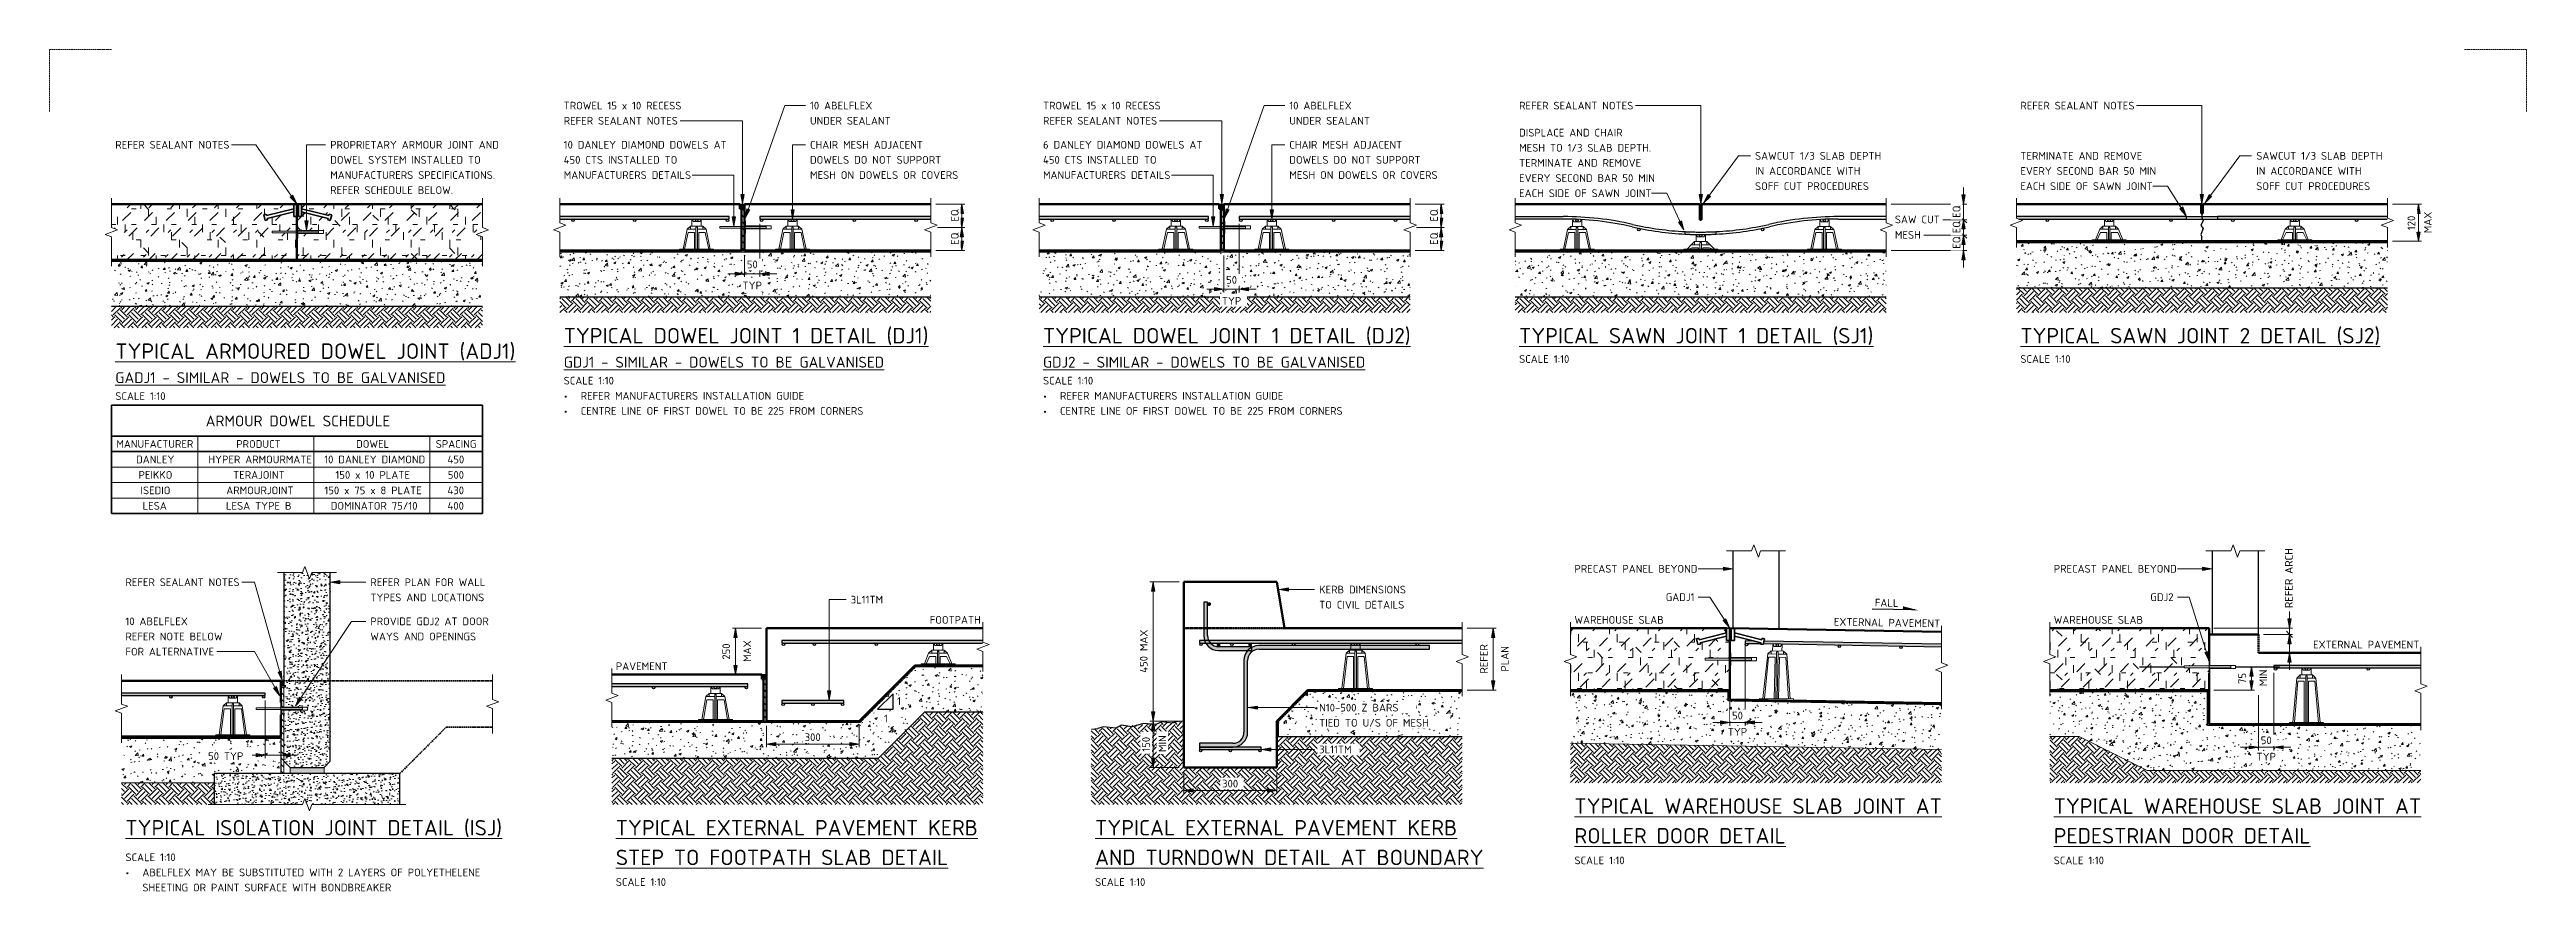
# Model space of a CAD drawing. Header units: millimetres. Extents: x 1405 to 26650, y -1062 to 5760.
# Drawn here: x 1405 to 9415, y 1594 to 4315 of the extents above; entities that cross this region are included whole.
import ezdxf

# ---------------------------------------------------------------- set-up
doc = ezdxf.new("R2010")
doc.units = ezdxf.units.MM
for name, pattern in [('Centre Half', [10, 2, -1, 6, -1]), ('Dash', [7, 5, -2]), ('Hidden', [4, 3, -1])]:
    doc.linetypes.add(name, pattern=pattern)
for name, color, linetype, lineweight in [('A-000-T_TEXT', 231, 'Continuous', 13), ('A-010-D_DIM', 211, 'Continuous', 13), ('A-010-D_DIM-10', 211, 'Continuous', 13), ('A-010-M_LINE', 90, 'Continuous', 13), ('Z-000-T_TEXT', 131, 'Continuous', 18), ('Z-060-M_DETAIL', 92, 'Continuous', 25), ('Z-200_P_REF_PLANE', 111, 'Dash', 13)]:
    doc.layers.add(name, color=color, linetype=linetype, lineweight=lineweight)
doc.styles.add('ISOCPEUR', font='isocpeur.ttf', dxfattribs={"height": 25})
doc.styles.add('ISOCPEUR_1', font='isocpeur.ttf', dxfattribs={"height": 50})
doc.styles.add('ISOCPEUR_2', font='isocpeur.ttf', dxfattribs={"height": 35})
doc.styles.add('ISOCPEUR_3', font='isocpeur.ttf', dxfattribs={"height": 2.5})
doc.styles.add('ISOCPEUR_4', font='isocpeur.ttf', dxfattribs={"height": 25})
doc.styles.add('ISOCPEUR_B', font='', dxfattribs={"height": 35})
doc.styles.add('ISOCPEUR_B_1', font='', dxfattribs={"height": 25})
doc.styles.get('ISOCPEUR_B').set_extended_font_data('ISOCPEUR', bold=True)
doc.styles.get('ISOCPEUR_B_1').set_extended_font_data('ISOCPEUR', bold=True)
doc.dimstyles.new('2_5___Arrow', dxfattribs={"dimscale": 304.8, "dimtxt": 24.899529, "dimasz": 0.098425, "dimexe": 0.032808, "dimexo": 0.052493, "dimgap": 0.032808, "dimtad": 1, "dimdec": 0, "dimzin": 0, "dimdsep": 46, "dimtxsty": 'ISOCPEUR', "dimsah": 1, "dimcen": 0.09, "dimadec": 0, "dimazin": 0, "dimtfac": 1, "dimtdec": 4, "dimtix": 1, "dimtmove": 0, "dimatfit": 3, "dimfxl": 1, "dimtvp": 1, "dimtolj": 1, "dimtzin": 0, "dimlwd": 18, "dimlwe": 18, "dimarcsym": 2})
doc.dimstyles.new('2_5___Arrow_1', dxfattribs={"dimscale": 304.8, "dimtxt": 24.899529, "dimasz": 0.065617, "dimexe": 0.032808, "dimexo": 0.052493, "dimgap": 0.032808, "dimtad": 1, "dimdec": 0, "dimzin": 0, "dimdsep": 46, "dimtxsty": 'ISOCPEUR', "dimblk2": 'OBLIQUE', "dimsah": 1, "dimcen": 0.09, "dimadec": 0, "dimazin": 0, "dimtfac": 1, "dimtdec": 4, "dimtix": 1, "dimtmove": 2, "dimatfit": 3, "dimfxl": 1, "dimtvp": 1, "dimtolj": 1, "dimtzin": 0, "dimlwd": 18, "dimlwe": 18, "dimarcsym": 2})
doc.dimstyles.new('2_5___Arrow_2', dxfattribs={"dimscale": 304.8, "dimtxt": 24.899529, "dimasz": 0.065617, "dimexe": 0.032808, "dimexo": 0.052493, "dimgap": 0.032808, "dimtad": 1, "dimdec": 0, "dimzin": 0, "dimdsep": 46, "dimtxsty": 'ISOCPEUR', "dimblk1": 'OBLIQUE', "dimsah": 1, "dimcen": 0.09, "dimadec": 0, "dimazin": 0, "dimtfac": 1, "dimtdec": 4, "dimtix": 1, "dimtmove": 2, "dimatfit": 3, "dimfxl": 1, "dimtvp": 1, "dimtolj": 1, "dimtzin": 0, "dimlwd": 18, "dimlwe": 18, "dimarcsym": 2})
doc.dimstyles.new('2_5___Arrow_3', dxfattribs={"dimscale": 304.8, "dimtxt": 24.899529, "dimasz": 0.098425, "dimexe": 0.032808, "dimexo": 0.052493, "dimgap": 0.032808, "dimtad": 1, "dimdec": 0, "dimzin": 0, "dimdsep": 46, "dimtxsty": 'ISOCPEUR_4', "dimsah": 1, "dimcen": 0.09, "dimadec": 0, "dimazin": 0, "dimtfac": 1, "dimtdec": 4, "dimtix": 1, "dimtmove": 0, "dimatfit": 3, "dimfxl": 1, "dimtvp": 1, "dimtolj": 1, "dimtzin": 0, "dimlwd": 18, "dimlwe": 18, "dimarcsym": 2})
doc.dimstyles.new('2_5___Arrow___Opaque', dxfattribs={"dimscale": 304.8, "dimtxt": 24.899529, "dimasz": 0.098425, "dimexe": 0.032808, "dimexo": 0.052493, "dimgap": 0.008202, "dimtad": 1, "dimdec": 0, "dimzin": 0, "dimdsep": 46, "dimtxsty": 'ISOCPEUR', "dimsah": 1, "dimcen": 0.09, "dimadec": 0, "dimazin": 0, "dimtfac": 1, "dimtdec": 4, "dimtix": 1, "dimtmove": 0, "dimatfit": 3, "dimfxl": 1, "dimtvp": 1, "dimtfill": 1, "dimtolj": 1, "dimtzin": 0, "dimlwd": 18, "dimlwe": 18, "dimarcsym": 2})
doc.dimstyles.new('2_5___Arrow___Opaque_1', dxfattribs={"dimscale": 304.8, "dimtxt": 24.899529, "dimasz": 0.098425, "dimexe": 0.032808, "dimexo": 0.052493, "dimgap": 0.008202, "dimtad": 1, "dimdec": 0, "dimzin": 0, "dimdsep": 46, "dimtxsty": 'ISOCPEUR', "dimsah": 1, "dimcen": 0.09, "dimadec": 0, "dimazin": 0, "dimtfac": 1, "dimtdec": 4, "dimtix": 1, "dimtmove": 2, "dimatfit": 3, "dimfxl": 1, "dimtvp": 1, "dimtfill": 1, "dimtolj": 1, "dimtzin": 0, "dimlwd": 18, "dimlwe": 18, "dimarcsym": 2})
doc.dimstyles.new('2_5___Arrow___Opaque_2', dxfattribs={"dimscale": 304.8, "dimtxt": 24.899529, "dimasz": 0.065617, "dimexe": 0.032808, "dimexo": 0.052493, "dimgap": 0.008202, "dimtad": 1, "dimdec": 0, "dimzin": 0, "dimdsep": 46, "dimtxsty": 'ISOCPEUR', "dimblk2": 'OBLIQUE', "dimsah": 1, "dimcen": 0.09, "dimadec": 0, "dimazin": 0, "dimtfac": 1, "dimtdec": 4, "dimtix": 1, "dimtmove": 0, "dimatfit": 3, "dimfxl": 1, "dimtvp": 1, "dimtfill": 1, "dimtolj": 1, "dimtzin": 0, "dimlwd": 18, "dimlwe": 18, "dimarcsym": 2})
doc.dimstyles.new('2_5___Arrow___Opaque_3', dxfattribs={"dimscale": 304.8, "dimtxt": 24.899529, "dimasz": 0.065617, "dimexe": 0.032808, "dimexo": 0.052493, "dimgap": 0.008202, "dimtad": 1, "dimdec": 0, "dimzin": 0, "dimdsep": 46, "dimtxsty": 'ISOCPEUR', "dimblk1": 'OBLIQUE', "dimblk2": 'OBLIQUE', "dimsah": 1, "dimcen": 0.09, "dimadec": 0, "dimazin": 0, "dimtfac": 1, "dimtdec": 4, "dimtix": 1, "dimtmove": 0, "dimatfit": 3, "dimfxl": 1, "dimtvp": 1, "dimtfill": 1, "dimtolj": 1, "dimtzin": 0, "dimlwd": 18, "dimlwe": 18, "dimarcsym": 2})
doc.dimstyles.new('2_5___Arrow___Opaque_4', dxfattribs={"dimscale": 304.8, "dimtxt": 24.899529, "dimasz": 0.065617, "dimexe": 0.032808, "dimexo": 0.052493, "dimgap": 0.008202, "dimtad": 1, "dimdec": 0, "dimzin": 0, "dimdsep": 46, "dimtxsty": 'ISOCPEUR', "dimblk1": 'OBLIQUE', "dimsah": 1, "dimcen": 0.09, "dimadec": 0, "dimazin": 0, "dimtfac": 1, "dimtdec": 4, "dimtix": 1, "dimtmove": 0, "dimatfit": 3, "dimfxl": 1, "dimtvp": 1, "dimtfill": 1, "dimtolj": 1, "dimtzin": 0, "dimlwd": 18, "dimlwe": 18, "dimarcsym": 2})
doc.dimstyles.new('2_5___Arrow_Tick_OP', dxfattribs={"dimscale": 304.8, "dimtxt": 24.899529, "dimasz": 0.098425, "dimexe": 0.032808, "dimexo": 0.052493, "dimgap": 0.032808, "dimtad": 1, "dimdec": 0, "dimzin": 0, "dimdsep": 46, "dimtxsty": 'ISOCPEUR', "dimsah": 1, "dimcen": 0.09, "dimadec": 0, "dimazin": 0, "dimtfac": 1, "dimtdec": 4, "dimtix": 1, "dimtmove": 0, "dimatfit": 3, "dimfxl": 1, "dimtvp": 1, "dimtfill": 1, "dimtolj": 1, "dimtzin": 0, "dimlwd": 18, "dimlwe": 18, "dimarcsym": 2})
pattern_1 = [(45, (0, 0), (-70.71068, 0), [37.5, -150]), (45, (50, 50), (-70.71068, 0), [37.5, -150]), (45, (100, -15), (-70.71068, 0), [12.5, -100]), (90, (100, 25), (-25, 25), [25, -100]), (315, (100, 50), (0, 141.4214), [25, -150]), (0, (50, 50), (100, 100), [15, -50]), (0, (-75, 100), (100, 100), [15, -100])]
pattern_2 = [(315, (0, 0), (44.90128, 0), [31.75, -31.75]), (315, (8.42, 8.42), (44.90128, 0), [31.75, -31.75]), (315, (16.84, 16.84), (44.90128, 0), [31.75, -31.75]), (45, (22.454, 16.84), (0, 44.90128), [31.75, -31.75]), (45, (30.874, 8.42), (0, 44.90128), [31.75, -31.75]), (45, (39.294, 0), (0, 44.90128), [31.75, -31.75])]
pattern_3 = [(50, (0, 0), (72.87376, -6.37607), [7.62, -83.82]), (355, (0, 0), (-14.097, 76.42244), [6.096, -67.056]), (100.451, (6.07, -0.53), (58.77696, 70.04687), [6.476, -71.236]), (46.184, (0, 20.32), (108.4314, -16.81745), [11.43, -125.73]), (96.636, (9.04, 18.92), (94.961, 98.9709), [9.714, -106.854]), (351.184, (0, 20.32), (94.9623, 98.9702), [9.144, -100.584]), (21, (10.16, 15.24), (60.64565, -40.90654), [7.62, -83.82]), (326, (10.16, 15.24), (24.72083, 73.67493), [6.096, -67.056]), (71.451, (15.214, 11.83), (85.3669, 32.76874), [6.476, -71.236]), (37.5, (0, 0), (1.235525, 33.82243), [3.353, -62.89, 3.353, -64.719, -67.31]), (37.5, (0, 0), (1.235525, 33.82243), [-134.315, 3.353, -63.957]), (7.5, (0, 0), (26.72815, 40.07255), [3.353, -35.458, 3.353, -61.366, -25.654]), (7.5, (0, 0), (26.72815, 40.07255), [-103.53, 3.353, -22.301]), (327.5, (-22.657, 0), (54.23632, -2.29212), [3.353, -22.047, 3.353, -75.895, -105.156]), (327.5, (-22.657, 0), (54.23632, -2.29212), [-104.648, 3.353, -101.803]), (317.5, (-32.817, 0), (59.25158, 10.17014), [3.353, -29.667, 3.353, -49.276, -74.676]), (317.5, (-32.817, 0), (59.25158, 10.17014), [-85.649, 3.353, -71.323])]
pattern_4 = [(135, (0, 0), (-10.6066, -10.6066), [])]
pattern_5 = [(50, (0, 0), (36.4365, -3.18771), [3.81, -41.91]), (355, (0, 0), (-7.04845, 38.21172), [3.048, -33.528]), (100.451, (3.036, -0.266), (29.38857, 35.02294), [3.238, -35.618]), (46.184, (0, 10.16), (54.21606, -8.40837), [5.715, -62.865]), (96.636, (4.52, 9.46), (47.4805, 49.48544), [4.857, -53.427]), (351.184, (0, 10.16), (47.4811, 49.4846), [4.572, -50.292]), (21, (5.08, 7.62), (30.32265, -20.4528), [3.81, -41.91]), (326, (5.08, 7.62), (12.3607, 36.83788), [3.048, -33.528]), (71.451, (7.607, 5.916), (42.6833, 16.3839), [3.238, -35.618]), (37.5, (0, 0), (0.618067, 16.91082), [0.33528, -32.786, 0.33528, -33.701, -33.655]), (37.5, (0, 0), (0.618067, 16.91082), [-67.158, 0.33528, -33.32]), (7.5, (0, 0), (13.36414, 20.03578), [0.33528, -19.07, 0.33528, -32.024, -12.827]), (7.5, (0, 0), (13.36414, 20.03578), [-51.765, 0.33528, -12.492]), (327.5, (-11.328, 0), (27.11816, -1.14606), [0.33528, -12.365, 0.33528, -39.289, -52.578]), (327.5, (-11.328, 0), (27.11816, -1.14606), [-52.324, 0.33528, -52.243]), (317.5, (-16.408, 0), (29.62579, 5.08507), [0.33528, -16.175, 0.33528, -25.979, -37.338]), (317.5, (-16.408, 0), (29.62579, 5.08507), [-42.824, 0.33528, -37.003])]

msp = doc.modelspace()

# ---------------------------------------------------------------- texts
at = {"layer": 'A-000-T_TEXT', "color": 7, "lineweight": 18, "attachment_point": 1}
for s, insert, char_height, width, style in [('TROWEL 15 x 10 RECESS', (3067.9, 4146.7), 25, 455.358, 'ISOCPEUR'), ('REFER SEALANT NOTES', (3067.9, 4097.8), 25, 437.721, 'ISOCPEUR'), ('10 ABELFLEX', (3864.4, 4146.7), 25, 242.11, 'ISOCPEUR'), ('UNDER SEALANT', (3864.4, 4097.8), 25, 306.245, 'ISOCPEUR'), ('TROWEL 15 x 10 RECESS', (4617.9, 4146.7), 25, 455.358, 'ISOCPEUR'), ('REFER SEALANT NOTES', (4617.9, 4097.8), 25, 437.721, 'ISOCPEUR'), ('10 ABELFLEX', (5414.4, 4146.7), 25, 242.11, 'ISOCPEUR'), ('UNDER SEALANT', (5414.4, 4097.8), 25, 306.245, 'ISOCPEUR'), ('REFER SEALANT NOTES', (6157.6, 4146.7), 25, 437.721, 'ISOCPEUR'), ('REFER SEALANT NOTES', (7778.5, 4146.7), 25, 437.721, 'ISOCPEUR'), ('REFER SEALANT NOTES', (1617.9, 4020.2), 25, 437.721, 'ISOCPEUR'), ('PROPRIETARY ARMOUR JOINT AND', (2312.8, 4020.2), 25, 634.135, 'ISOCPEUR'), ('10 DANLEY DIAMOND DOWELS AT ', (3067.9, 4020.2), 25, 622.911, 'ISOCPEUR'), ('CHAIR MESH ADJACENT ', (3864.4, 4020.2), 25, 446.54, 'ISOCPEUR'), ('6 DANLEY DIAMOND DOWELS AT ', (4617.9, 4020.2), 25, 619.704, 'ISOCPEUR'), ('CHAIR MESH ADJACENT ', (5414.4, 4020.2), 25, 446.54, 'ISOCPEUR'), ('DISPLACE AND CHAIR', (6157.6, 4059.3), 25, 391.224, 'ISOCPEUR'), ('MESH TO 1/3 SLAB DEPTH.', (6157.6, 4010.4), 25, 501.055, 'ISOCPEUR'), ('DOWEL SYSTEM INSTALLED TO', (2312.8, 3971.3), 25, 574.008, 'ISOCPEUR'), ('450 CTS INSTALLED TO ', (3067.9, 3971.3), 25, 456.16, 'ISOCPEUR'), ('DOWELS DO NOT SUPPORT ', (3864.4, 3971.3), 25, 511.477, 'ISOCPEUR'), ('450 CTS INSTALLED TO ', (4617.9, 3971.3), 25, 456.16, 'ISOCPEUR'), ('DOWELS DO NOT SUPPORT ', (5414.4, 3971.3), 25, 511.477, 'ISOCPEUR'), ('TERMINATE AND REMOVE ', (6157.6, 3961.4), 25, 479.409, 'ISOCPEUR'), ('SAWCUT 1/3 SLAB DEPTH ', (6920.5, 3984.3), 25, 492.236, 'ISOCPEUR'), ('IN ACCORDANCE WITH ', (6920.5, 3935.4), 25, 416.076, 'ISOCPEUR'), ('TERMINATE AND REMOVE ', (7778.5, 3984.3), 25, 479.409, 'ISOCPEUR'), ('EVERY SECOND BAR 50 MIN ', (7778.5, 3935.4), 25, 532.32, 'ISOCPEUR'), ('SAWCUT 1/3 SLAB DEPTH ', (8541.4, 3984.3), 25, 492.236, 'ISOCPEUR'), ('IN ACCORDANCE WITH ', (8541.4, 3935.4), 25, 416.076, 'ISOCPEUR'), ('MANUFACTURERS SPECIFICATIONS.', (2312.8, 3922.3), 25, 626.92, 'ISOCPEUR'), ('REFER SCHEDULE BELOW.', (2312.8, 3873.4), 25, 466.582, 'ISOCPEUR'), ('MANUFACTURERS DETAILS', (3067.9, 3922.3), 25, 485.021, 'ISOCPEUR'), ('MESH ON DOWELS OR COVERS', (3864.4, 3922.3), 25, 558.776, 'ISOCPEUR'), ('MANUFACTURERS DETAILS', (4617.9, 3922.3), 25, 485.021, 'ISOCPEUR'), ('MESH ON DOWELS OR COVERS', (5414.4, 3922.3), 25, 558.776, 'ISOCPEUR'), ('EVERY SECOND BAR 50 MIN ', (6157.6, 3912.5), 25, 531.519, 'ISOCPEUR'), ('EACH SIDE OF SAWN JOINT', (6157.6, 3863.5), 25, 501.055, 'ISOCPEUR'), ('SOFF CUT PROCEDURES', (6920.5, 3886.4), 25, 431.308, 'ISOCPEUR'), ('EACH SIDE OF SAWN JOINT', (7778.5, 3886.4), 25, 501.055, 'ISOCPEUR'), ('SOFF CUT PROCEDURES', (8541.4, 3886.4), 25, 431.308, 'ISOCPEUR'), ('\\LTYPICAL ARMOURED DOWEL JOINT (ADJ1)', (1617.9, 3365.4), 50, 1508.776, 'ISOCPEUR_1'), ('\\LTYPICAL DOWEL JOINT 1 DETAIL (DJ1)', (3067.9, 3415.4), 50, 1382.911, 'ISOCPEUR_1'), ('\\LTYPICAL DOWEL JOINT 1 DETAIL (DJ2)', (4617.9, 3415.4), 50, 1394.936, 'ISOCPEUR_1'), ('\\LTYPICAL SAWN JOINT 1 DETAIL (SJ1)', (6157.6, 3415.4), 50, 1352.447, 'ISOCPEUR_1'), ('\\LTYPICAL SAWN JOINT 2 DETAIL (SJ2)', (7778.5, 3415.4), 50, 1376.497, 'ISOCPEUR_1'), ('\\LGDJ1 - SIMILAR - DOWELS TO BE GALVANISED', (3067.9, 3322.3), 35, 1224.978, 'ISOCPEUR_2'), ('\\LGDJ2 - SIMILAR - DOWELS TO BE GALVANISED', (4617.9, 3322.3), 35, 1232.995, 'ISOCPEUR_2'), ('SCALE 1:10', (6157.6, 3327.5), 25, 195.612, 'ISOCPEUR'), ('SCALE 1:10', (7778.5, 3327.5), 25, 195.612, 'ISOCPEUR'), ('\\LGADJ1 - SIMILAR - DOWELS TO BE GALVANISED', (1617.9, 3272.3), 35, 1263.459, 'ISOCPEUR_2'), ('SCALE 1:10', (1617.9, 3207.5), 25, 195.612, 'ISOCPEUR'), ('SCALE 1:10', (3067.9, 3257.5), 25, 195.612, 'ISOCPEUR'), ('REFER MANUFACTURERS INSTALLATION GUIDE', (3122.8, 3208.5), 25, 845.78, 'ISOCPEUR'), ('SCALE 1:10', (4617.9, 3257.5), 25, 195.612, 'ISOCPEUR'), ('REFER MANUFACTURERS INSTALLATION GUIDE', (4672.8, 3208.5), 25, 845.78, 'ISOCPEUR'), ('ARMOUR DOWEL SCHEDULE', (1910.2, 3132.2), 35, 715.105, 'ISOCPEUR_B'), ('•', (3067.9, 3208.5), 25, 66.546, 'ISOCPEUR'), ('•', (3067.9, 3159.6), 25, 66.546, 'ISOCPEUR'), ('CENTRE LINE OF FIRST DOWEL TO BE 225 FROM CORNERS', (3122.8, 3159.6), 25, 1071.856, 'ISOCPEUR'), ('•', (4617.9, 3208.5), 25, 66.546, 'ISOCPEUR'), ('•', (4617.9, 3159.6), 25, 66.546, 'ISOCPEUR'), ('CENTRE LINE OF FIRST DOWEL TO BE 225 FROM CORNERS', (4672.8, 3159.6), 25, 1071.856, 'ISOCPEUR'), ('MANUFACTURER', (1621.2, 3052.8), 25, 300.633, 'ISOCPEUR_B_1'), ('PRODUCT', (2009.1, 3052.8), 25, 171.561, 'ISOCPEUR_B_1'), ('DOWEL', (2396.6, 3052.8), 25, 129.072, 'ISOCPEUR_B_1'), ('SPACING', (2654.1, 3052.8), 25, 159.536, 'ISOCPEUR_B_1'), ('DANLEY', (1685.1, 3002.8), 25, 145.907, 'ISOCPEUR'), ('HYPER ARMOURMATE', (1918.8, 3002.8), 25, 390.422, 'ISOCPEUR'), ('10 DANLEY DIAMOND', (2293.5, 3002.8), 25, 379.198, 'ISOCPEUR'), ('450', (2692.1, 3002.8), 25, 67.342, 'ISOCPEUR'), ('PEIKKO', (1693, 2952.8), 25, 126.667, 'ISOCPEUR'), ('ISEDIO', (1699.3, 2902.8), 25, 111.435, 'ISOCPEUR'), ('ARMOURJOINT', (1976.7, 2902.8), 25, 250.126, 'ISOCPEUR'), ('TERAJOINT', (1998.9, 2952.8), 25, 196.413, 'ISOCPEUR'), ('150 x 75 x 8 PLATE', (2294.1, 2902.8), 25, 377.595, 'ISOCPEUR'), ('150 x 10 PLATE', (2329.8, 2952.8), 25, 291.013, 'ISOCPEUR'), ('430', (2692.1, 2902.8), 25, 67.342, 'ISOCPEUR'), ('500', (2693.1, 2952.8), 25, 64.937, 'ISOCPEUR'), ('LESA', (1706.2, 2852.8), 25, 94.599, 'ISOCPEUR'), ('LESA TYPE B', (1975.7, 2852.8), 25, 252.532, 'ISOCPEUR'), ('DOMINATOR 75/10', (2314.6, 2852.8), 25, 327.89, 'ISOCPEUR'), ('400', (2692.1, 2852.8), 25, 67.342, 'ISOCPEUR'), ('PRECAST PANEL BEYOND', (6336.5, 2649.3), 25, 467.384, 'ISOCPEUR'), ('PRECAST PANEL BEYOND', (7886.5, 2649.3), 25, 467.384, 'ISOCPEUR'), ('REFER SEALANT NOTES', (1650.6, 2605.8), 25, 437.721, 'ISOCPEUR'), ('REFER PLAN FOR WALL ', (2442.6, 2605.8), 25, 452.152, 'ISOCPEUR'), ('KERB DIMENSIONS', (5511, 2582), 25, 323.08, 'ISOCPEUR'), ('TYPES AND LOCATIONS', (2442.6, 2556.8), 25, 432.911, 'ISOCPEUR'), ('FOOTPATH', (4251.6, 2484.1), 25, 193.207, 'ISOCPEUR'), ('TO CIVIL DETAILS', (5511, 2533.1), 25, 324.683, 'ISOCPEUR'), ('WAREHOUSE SLAB', (6336.5, 2484.1), 25, 339.916, 'ISOCPEUR'), ('GADJ1', (6631.6, 2557.6), 25, 109.029, 'ISOCPEUR'), ('WAREHOUSE SLAB', (7886.5, 2484.1), 25, 339.916, 'ISOCPEUR'), ('GDJ2', (8198.8, 2557.6), 25, 88.186, 'ISOCPEUR'), ('10 ABELFLEX', (1650.6, 2479.3), 25, 242.11, 'ISOCPEUR'), ('REFER NOTE BELOW', (1650.6, 2430.4), 25, 368.776, 'ISOCPEUR'), ('WAYS AND OPENINGS', (2442.6, 2430.4), 25, 399.24, 'ISOCPEUR'), ('PROVIDE GDJ2 AT DOOR ', (2442.6, 2479.3), 25, 448.945, 'ISOCPEUR'), ('EXTERNAL PAVEMENT', (8725, 2404.1), 25, 407.257, 'ISOCPEUR'), ('FOR ALTERNATIVE', (1650.6, 2381.4), 25, 339.916, 'ISOCPEUR'), ('PAVEMENT', (3236.5, 2334.1), 25, 197.215, 'ISOCPEUR'), ('\\LTYPICAL WAREHOUSE SLAB JOINT AT', (6336.5, 1894.5), 50, 1394.135, 'ISOCPEUR_1'), ('\\LTYPICAL WAREHOUSE SLAB JOINT AT', (7886.5, 1894.5), 50, 1394.135, 'ISOCPEUR_1'), ('\\LTYPICAL ISOLATION JOINT DETAIL (ISJ)', (1650.6, 1824.5), 50, 1431.012, 'ISOCPEUR_1'), ('\\LTYPICAL EXTERNAL PAVEMENT KERB', (3236.5, 1824.5), 50, 1377.299, 'ISOCPEUR_1'), ('\\LTYPICAL EXTERNAL PAVEMENT KERB', (4786.5, 1824.5), 50, 1377.299, 'ISOCPEUR_1'), ('\\LROLLER DOOR DETAIL', (6336.5, 1798.6), 50, 790.464, 'ISOCPEUR_1'), ('\\LPEDESTRIAN DOOR DETAIL', (7886.5, 1798.6), 50, 965.232, 'ISOCPEUR_1'), ('SCALE 1:10', (1650.6, 1716.5), 25, 195.612, 'ISOCPEUR'), ('\\LSTEP TO FOOTPATH SLAB DETAIL', (3236.5, 1728.6), 50, 1260.253, 'ISOCPEUR_1'), ('\\LAND TURNDOWN DETAIL AT BOUNDARY', (4786.5, 1728.6), 50, 1452.658, 'ISOCPEUR_1'), ('SCALE 1:10', (6336.5, 1706.5), 25, 195.612, 'ISOCPEUR'), ('SCALE 1:10', (7886.5, 1706.5), 25, 195.612, 'ISOCPEUR'), ('•', (1650.6, 1667.6), 25, 66.546, 'ISOCPEUR'), ('ABELFLEX MAY BE SUBSTITUTED WITH 2 LAYERS OF POLYETHELENE ', (1705.5, 1667.6), 25, 1308.354, 'ISOCPEUR'), ('SHEETING OR PAINT SURFACE WITH BONDBREAKER', (1705.5, 1618.7), 25, 938.776, 'ISOCPEUR'), ('SCALE 1:10', (3236.5, 1636.5), 25, 195.612, 'ISOCPEUR'), ('SCALE 1:10', (4786.5, 1636.5), 25, 195.612, 'ISOCPEUR')]:
    msp.add_mtext(s, dxfattribs=dict(at, insert=insert, char_height=char_height, width=width, style=style))
at = {"layer": 'A-000-T_TEXT', "color": 7, "lineweight": 18, "insert": (7175.7, 2478.2), "char_height": 25, "width": 407.257, "attachment_point": 1, "rotation": 359, "style": 'ISOCPEUR'}
msp.add_mtext('EXTERNAL PAVEMENT', dxfattribs=at)

# ---------------------------------------------------------------- blocks, each defined once
blk = doc.blocks.new('NRP_Reinf Bar Section _v2_ - N12-938909-S-2901 - _INDUSTRIAL_ TYPICAL SLAB ON GROUND JOINT DETAILS')
at = {"layer": 'Z-060-M_DETAIL', "lineweight": 13}
blk.add_hatch(color=256, dxfattribs=at).paths.add_polyline_path([(0, -6), (1.6, -5.8), (3, -5.2), (4.2, -4.2), (5.2, -3), (5.8, -1.6), (6, 0), (5.8, 1.6), (5.2, 3), (4.2, 4.2), (3, 5.2), (1.6, 5.8), (0, 6), (-1.6, 5.8), (-3, 5.2), (-4.2, 4.2), (-5.2, 3), (-5.8, 1.6), (-6, 0), (-5.8, -1.6), (-5.2, -3), (-4.2, -4.2), (-3, -5.2), (-1.6, -5.8)])
blk = doc.blocks.new('NRP_Reinf Bar Section _v2_ - N12-V1-S-2901 - _INDUSTRIAL_ TYPICAL SLAB ON GROUND JOINT DETAILS')
at = {"layer": 'Z-060-M_DETAIL', "lineweight": 13}
blk.add_hatch(color=256, dxfattribs=at).paths.add_polyline_path([(0, -6), (1.6, -5.8), (3, -5.2), (4.2, -4.2), (5.2, -3), (5.8, -1.6), (6, 0), (5.8, 1.6), (5.2, 3), (4.2, 4.2), (3, 5.2), (1.6, 5.8), (0, 6), (-1.6, 5.8), (-3, 5.2), (-4.2, 4.2), (-5.2, 3), (-5.8, 1.6), (-6, 0), (-5.8, -1.6), (-5.2, -3), (-4.2, -4.2), (-3, -5.2), (-1.6, -5.8)])
blk = doc.blocks.new('NRP_Chair Reinf BN - NRP_Reinf Chair BN-4164634-S-2901 - _INDUSTRIAL_ TYPICAL SLAB ON GROUND JOINT DETAILS')
at = {"layer": 'Z-060-M_DETAIL', "lineweight": 18}
for p, q in [((-30.7, 99), (-44, 5)), ((-27.6, 89), (-39.1, 5)), ((-30.7, 99), (-20, 109)), ((-2.5, 99), (-30.7, 99)), ((-7, 89), (-27.6, 89)), ((20, 109), (-20, 109)), ((-20, 109), (-20, 99)), ((-13.7, 129), (-15, 129)), ((-15, 109), (-15, 129)), ((-10, 124), (-13.7, 129)), ((10, 124), (-10, 124)), ((-7, 5), (-7, 89)), ((2.5, 106), (-2.5, 106)), ((-2.5, 106), (-2.5, 5)), ((2.5, 106), (2.5, 5)), ((2.5, 99), (30.7, 99)), ((7, 5), (7, 89)), ((7, 89), (27.6, 89)), ((10, 124), (13.7, 129)), ((13.7, 129), (15, 129)), ((15, 109), (15, 129)), ((20, 109), (20, 99)), ((20, 109), (30.7, 99)), ((27.6, 89), (39.1, 5)), ((30.7, 99), (44, 5)), ((55, 5), (-55, 5)), ((-55, 5), (-55, 0)), ((-55, 0), (55, 0)), ((55, 5), (55, 0))]:
    blk.add_line(p, q, dxfattribs=at)
blk = doc.blocks.new('NRP_Scabble _v2_ - NRP_Scabble-4164595-S-2901 - _INDUSTRIAL_ TYPICAL SLAB ON GROUND JOINT DETAILS')
at = {"layer": 'Z-060-M_DETAIL'}
for p, q in [((0, 0), (12.9, 0)), ((12.9, 0), (22.5, 3.7)), ((22.5, 3.7), (38.6, -3.8)), ((38.6, -3.8), (48.2, 3.7)), ((48.2, 3.7), (67.5, -3.8)), ((90, 0), (77.1, 0)), ((67.5, -3.8), (77.1, 0))]:
    blk.add_line(p, q, dxfattribs=at)
blk = doc.blocks.new('NRP_Chair Reinf BN - NRP_Reinf Chair BN-4164629-S-2901 - _INDUSTRIAL_ TYPICAL SLAB ON GROUND JOINT DETAILS')
at = {"layer": 'Z-060-M_DETAIL', "lineweight": 18}
for p, q in [((55, 5), (-55, 5)), ((-55, 5), (-55, 0)), ((-55, 0), (55, 0)), ((-30.7, 39), (-44, 5)), ((-27.6, 29), (-39.1, 5)), ((-30.7, 39), (-20, 49)), ((-2.5, 39), (-30.7, 39)), ((-7, 29), (-27.6, 29)), ((20, 49), (-20, 49)), ((-20, 49), (-20, 39)), ((-13.7, 69), (-15, 69)), ((-15, 49), (-15, 69)), ((-10, 64), (-13.7, 69)), ((10, 64), (-10, 64)), ((-7, 5), (-7, 29)), ((2.5, 46), (-2.5, 46)), ((-2.5, 46), (-2.5, 5)), ((2.5, 46), (2.5, 5)), ((2.5, 39), (30.7, 39)), ((7, 5), (7, 29)), ((7, 29), (27.6, 29)), ((10, 64), (13.7, 69)), ((13.7, 69), (15, 69)), ((15, 49), (15, 69)), ((20, 49), (20, 39)), ((20, 49), (30.7, 39)), ((27.6, 29), (39.1, 5)), ((30.7, 39), (44, 5)), ((55, 5), (55, 0))]:
    blk.add_line(p, q, dxfattribs=at)
blk = doc.blocks.new('NRP_Chair Reinf BN - NRP_Reinf Chair BN-4164630-S-2901 - _INDUSTRIAL_ TYPICAL SLAB ON GROUND JOINT DETAILS')
at = {"layer": 'Z-060-M_DETAIL', "lineweight": 18}
for p, q in [((-55, 0), (55, 0)), ((55, -5), (55, 0)), ((-55, -5), (-55, 0)), ((55, -5), (-55, -5)), ((-30.7, -39), (-44, -5)), ((-27.6, -29), (-39.1, -5)), ((-2.5, -39), (-30.7, -39)), ((-30.7, -39), (-20, -49)), ((-7, -29), (-27.6, -29)), ((-20, -49), (-20, -39)), ((20, -49), (-20, -49)), ((-15, -49), (-15, -69)), ((-13.7, -69), (-15, -69)), ((-10, -64), (-13.7, -69)), ((10, -64), (-10, -64)), ((-7, -5), (-7, -29)), ((-2.5, -46), (-2.5, -5)), ((2.5, -46), (-2.5, -46)), ((2.5, -46), (2.5, -5)), ((2.5, -39), (30.7, -39)), ((7, -5), (7, -29)), ((7, -29), (27.6, -29)), ((10, -64), (13.7, -69)), ((13.7, -69), (15, -69)), ((15, -49), (15, -69)), ((20, -49), (20, -39)), ((20, -49), (30.7, -39)), ((27.6, -29), (39.1, -5)), ((30.7, -39), (44, -5))]:
    blk.add_line(p, q, dxfattribs=at)
blk = doc.blocks.new('NRP_Chair Reinf BN - NRP_Reinf Chair BN-4164627-S-2901 - _INDUSTRIAL_ TYPICAL SLAB ON GROUND JOINT DETAILS')
at = {"layer": 'Z-060-M_DETAIL', "lineweight": 18}
for p, q in [((-13.7, 99), (-15, 99)), ((-15, 79), (-15, 99)), ((-10, 94), (-13.7, 99)), ((10, 94), (-10, 94)), ((10, 94), (13.7, 99)), ((13.7, 99), (15, 99)), ((15, 79), (15, 99)), ((55, 5), (-55, 5)), ((-55, 5), (-55, 0)), ((-55, 0), (55, 0)), ((-30.7, 69), (-44, 5)), ((-27.6, 59), (-39.1, 5)), ((-30.7, 69), (-20, 79)), ((-2.5, 69), (-30.7, 69)), ((-7, 59), (-27.6, 59)), ((20, 79), (-20, 79)), ((-20, 79), (-20, 69)), ((-7, 5), (-7, 59)), ((2.5, 76), (-2.5, 76)), ((-2.5, 76), (-2.5, 5)), ((2.5, 76), (2.5, 5)), ((2.5, 69), (30.7, 69)), ((7, 5), (7, 59)), ((7, 59), (27.6, 59)), ((20, 79), (20, 69)), ((20, 79), (30.7, 69)), ((27.6, 59), (39.1, 5)), ((30.7, 69), (44, 5)), ((55, 5), (55, 0))]:
    blk.add_line(p, q, dxfattribs=at)
blk = doc.blocks.new('NRP_Chair Reinf BN - NRP_Reinf Chair BN-4164631-S-2901 - _INDUSTRIAL_ TYPICAL SLAB ON GROUND JOINT DETAILS')
at = {"layer": 'Z-060-M_DETAIL', "lineweight": 18}
for p, q in [((-13.7, 98), (-15, 98)), ((-15, 78), (-15, 98)), ((-10, 93), (-13.7, 98)), ((10, 93), (-10, 93)), ((10, 93), (13.7, 98)), ((13.7, 98), (15, 98)), ((15, 78), (15, 98)), ((55, 5), (-55, 5)), ((-55, 5), (-55, 0)), ((-55, 0), (55, 0)), ((-30.7, 68), (-44, 5)), ((-27.6, 58), (-39.1, 5)), ((-30.7, 68), (-20, 78)), ((-2.5, 68), (-30.7, 68)), ((-7, 58), (-27.6, 58)), ((20, 78), (-20, 78)), ((-20, 78), (-20, 68)), ((-7, 5), (-7, 58)), ((2.5, 75), (-2.5, 75)), ((-2.5, 75), (-2.5, 5)), ((2.5, 75), (2.5, 5)), ((2.5, 68), (30.7, 68)), ((7, 5), (7, 58)), ((7, 58), (27.6, 58)), ((20, 78), (20, 68)), ((20, 78), (30.7, 68)), ((27.6, 58), (39.1, 5)), ((30.7, 68), (44, 5)), ((55, 5), (55, 0))]:
    blk.add_line(p, q, dxfattribs=at)
blk = doc.blocks.new('NRP_Chair Reinf BN - NRP_Reinf Chair BN-4164632-S-2901 - _INDUSTRIAL_ TYPICAL SLAB ON GROUND JOINT DETAILS')
at = {"layer": 'Z-060-M_DETAIL', "lineweight": 18}
for p, q in [((-55, 0), (55, 0)), ((55, -5), (55, 0)), ((-55, -5), (-55, 0)), ((55, -5), (-55, -5)), ((-30.7, -68), (-44, -5)), ((-27.6, -58), (-39.1, -5)), ((-2.5, -68), (-30.7, -68)), ((-30.7, -68), (-20, -78)), ((-7, -58), (-27.6, -58)), ((-20, -78), (-20, -68)), ((20, -78), (-20, -78)), ((-15, -78), (-15, -98)), ((-7, -5), (-7, -58)), ((-2.5, -75), (-2.5, -5)), ((2.5, -75), (-2.5, -75)), ((2.5, -75), (2.5, -5)), ((2.5, -68), (30.7, -68)), ((7, -5), (7, -58)), ((7, -58), (27.6, -58)), ((15, -78), (15, -98)), ((20, -78), (20, -68)), ((20, -78), (30.7, -68)), ((27.6, -58), (39.1, -5)), ((30.7, -68), (44, -5)), ((-13.7, -98), (-15, -98)), ((-10, -93), (-13.7, -98)), ((10, -93), (-10, -93)), ((10, -93), (13.7, -98)), ((13.7, -98), (15, -98))]:
    blk.add_line(p, q, dxfattribs=at)
blk = doc.blocks.new('NRP_Chair Reinf BN - NRP_Reinf Chair BN-4164633-S-2901 - _INDUSTRIAL_ TYPICAL SLAB ON GROUND JOINT DETAILS')
at = {"layer": 'Z-060-M_DETAIL', "lineweight": 18}
for p, q in [((55, 5), (-55, 5)), ((-55, 5), (-55, 0)), ((-55, 0), (55, 0)), ((-30.7, 19), (-44, 5)), ((-27.6, 9), (-39.1, 5)), ((-30.7, 19), (-20, 29)), ((-2.5, 19), (-30.7, 19)), ((-7, 9), (-27.6, 9)), ((20, 29), (-20, 29)), ((-20, 29), (-20, 19)), ((-13.7, 49), (-15, 49)), ((-15, 29), (-15, 49)), ((-10, 44), (-13.7, 49)), ((10, 44), (-10, 44)), ((-7, 5), (-7, 9)), ((2.5, 26), (-2.5, 26)), ((-2.5, 26), (-2.5, 5)), ((2.5, 26), (2.5, 5)), ((2.5, 19), (30.7, 19)), ((7, 5), (7, 9)), ((7, 9), (27.6, 9)), ((10, 44), (13.7, 49)), ((13.7, 49), (15, 49)), ((15, 29), (15, 49)), ((20, 29), (20, 19)), ((20, 29), (30.7, 19)), ((27.6, 9), (39.1, 5)), ((30.7, 19), (44, 5)), ((55, 5), (55, 0))]:
    blk.add_line(p, q, dxfattribs=at)
blk = doc.blocks.new('NRP_Chair Reinf BN - NRP_Reinf Chair BN-4164637-S-2901 - _INDUSTRIAL_ TYPICAL SLAB ON GROUND JOINT DETAILS')
at = {"layer": 'Z-060-M_DETAIL', "lineweight": 18}
for p, q in [((-55, 0), (55, 0)), ((55, -5), (55, 0)), ((-55, -5), (-55, 0)), ((55, -5), (-55, -5)), ((-30.7, -149), (-44, -5)), ((-27.6, -139), (-39.1, -5)), ((-7, -5), (-7, -139)), ((-2.5, -156), (-2.5, -5)), ((2.5, -156), (2.5, -5)), ((7, -5), (7, -139)), ((27.6, -139), (39.1, -5)), ((30.7, -149), (44, -5)), ((-2.5, -149), (-30.7, -149)), ((-30.7, -149), (-20, -159)), ((-7, -139), (-27.6, -139)), ((-20, -159), (-20, -149)), ((20, -159), (-20, -159)), ((-15, -159), (-15, -179)), ((2.5, -156), (-2.5, -156)), ((2.5, -149), (30.7, -149)), ((7, -139), (27.6, -139)), ((15, -159), (15, -179)), ((20, -159), (20, -149)), ((20, -159), (30.7, -149)), ((-13.7, -179), (-15, -179)), ((-10, -174), (-13.7, -179)), ((10, -174), (-10, -174)), ((10, -174), (13.7, -179)), ((13.7, -179), (15, -179))]:
    blk.add_line(p, q, dxfattribs=at)
blk = doc.blocks.new('NRP_Chair Reinf BN - NRP_Reinf Chair BN-4164644-S-2901 - _INDUSTRIAL_ TYPICAL SLAB ON GROUND JOINT DETAILS')
at = {"layer": 'Z-060-M_DETAIL', "lineweight": 18}
for p, q in [((-55, 0), (55, 0)), ((55, -5), (55, 0)), ((-55, -5), (-55, 0)), ((55, -5), (-55, -5)), ((-30.7, -119), (-44, -5)), ((-27.6, -109), (-39.1, -5)), ((-7, -5), (-7, -109)), ((-2.5, -126), (-2.5, -5)), ((2.5, -126), (2.5, -5)), ((7, -5), (7, -109)), ((27.6, -109), (39.1, -5)), ((30.7, -119), (44, -5)), ((-2.5, -119), (-30.7, -119)), ((-30.7, -119), (-20, -129)), ((-7, -109), (-27.6, -109)), ((-20, -129), (-20, -119)), ((20, -129), (-20, -129)), ((-15, -129), (-15, -149)), ((-13.7, -149), (-15, -149)), ((-10, -144), (-13.7, -149)), ((10, -144), (-10, -144)), ((2.5, -126), (-2.5, -126)), ((2.5, -119), (30.7, -119)), ((7, -109), (27.6, -109)), ((10, -144), (13.7, -149)), ((13.7, -149), (15, -149)), ((15, -129), (15, -149)), ((20, -129), (20, -119)), ((20, -129), (30.7, -119))]:
    blk.add_line(p, q, dxfattribs=at)
blk = doc.blocks.new('NRP_Scabble _v2_ - NRP_Scabble-4121733-S-2901 - _INDUSTRIAL_ TYPICAL SLAB ON GROUND JOINT DETAILS')
at = {"layer": 'Z-060-M_DETAIL'}
for p, q in [((0, 0), (20, 0)), ((20, 0), (39.5, 3.75)), ((39.5, 3.75), (72, -3.75)), ((72, -3.75), (91.5, 3.75)), ((91.5, 3.75), (130.5, -3.75)), ((150, 0), (169.5, 3.75)), ((169.5, 3.75), (202, -3.75)), ((202, -3.75), (221.5, 3.75)), ((221.5, 3.75), (260.5, -3.75)), ((300, 0), (280, 0)), ((130.5, -3.75), (150, 0)), ((260.5, -3.75), (280, 0))]:
    blk.add_line(p, q, dxfattribs=at)
blk = doc.blocks.new('NRP_Chair Reinf BN - NRP_Reinf Chair BN-4164645-S-2901 - _INDUSTRIAL_ TYPICAL SLAB ON GROUND JOINT DETAILS')
at = {"layer": 'Z-060-M_DETAIL', "lineweight": 18}
for p, q in [((-30.7, 79), (-20, 89)), ((20, 89), (-20, 89)), ((-20, 89), (-20, 79)), ((-13.7, 109), (-15, 109)), ((-15, 89), (-15, 109)), ((-10, 104), (-13.7, 109)), ((10, 104), (-10, 104)), ((2.5, 86), (-2.5, 86)), ((-2.5, 86), (-2.5, 5)), ((2.5, 86), (2.5, 5)), ((10, 104), (13.7, 109)), ((13.7, 109), (15, 109)), ((15, 89), (15, 109)), ((20, 89), (20, 79)), ((20, 89), (30.7, 79)), ((55, 5), (-55, 5)), ((-55, 5), (-55, 0)), ((-55, 0), (55, 0)), ((-30.7, 79), (-44, 5)), ((-27.6, 69), (-39.1, 5)), ((-2.5, 79), (-30.7, 79)), ((-7, 69), (-27.6, 69)), ((-7, 5), (-7, 69)), ((2.5, 79), (30.7, 79)), ((7, 5), (7, 69)), ((7, 69), (27.6, 69)), ((27.6, 69), (39.1, 5)), ((30.7, 79), (44, 5)), ((55, 5), (55, 0))]:
    blk.add_line(p, q, dxfattribs=at)
blk = doc.blocks.new('NRP_Break Line _v2_ - Section-3989051-S-2901 - _INDUSTRIAL_ TYPICAL SLAB ON GROUND JOINT DETAILS')
at = {"layer": 'Z-060-M_DETAIL', "lineweight": 18}
for p, q in [((0, 0), (60, 0)), ((90, 0), (150, 0))]:
    blk.add_line(p, q, dxfattribs=at)
blk = doc.blocks.new('NRP_Break Line _v2_ - Section-4164626-S-2901 - _INDUSTRIAL_ TYPICAL SLAB ON GROUND JOINT DETAILS')
at = {"layer": 'Z-060-M_DETAIL', "lineweight": 18}
for p, q in [((0, 0), (285, 0)), ((315, 0), (600, 0))]:
    blk.add_line(p, q, dxfattribs=at)
blk = doc.blocks.new('NRP_Break Line _v2_ - Section-4121748-S-2901 - _INDUSTRIAL_ TYPICAL SLAB ON GROUND JOINT DETAILS')
at = {"layer": 'Z-060-M_DETAIL', "lineweight": 18}
for p, q in [((0, 0), (45, 0)), ((75, 0), (120, 0))]:
    blk.add_line(p, q, dxfattribs=at)
blk = doc.blocks.new('NRP_Break Line _v2_ - Section-4164625-S-2901 - _INDUSTRIAL_ TYPICAL SLAB ON GROUND JOINT DETAILS')
at = {"layer": 'Z-060-M_DETAIL', "lineweight": 18}
for p, q in [((0, 0), (75, 0)), ((105, 0), (180, 0))]:
    blk.add_line(p, q, dxfattribs=at)
blk = doc.blocks.new('NRP_Break Line _v2_ - Section-4164517-S-2901 - _INDUSTRIAL_ TYPICAL SLAB ON GROUND JOINT DETAILS')
at = {"layer": 'Z-060-M_DETAIL', "lineweight": 18}
for p, q in [((0, 0), (85, 0)), ((115, 0), (200, 0))]:
    blk.add_line(p, q, dxfattribs=at)
blk = doc.blocks.new('NRP_Break Line _v2_ - Section-4164642-S-2901 - _INDUSTRIAL_ TYPICAL SLAB ON GROUND JOINT DETAILS')
at = {"layer": 'Z-060-M_DETAIL', "lineweight": 18}
for p, q in [((0, 0), (100, 0)), ((130, 0), (230, 0))]:
    blk.add_line(p, q, dxfattribs=at)
blk = doc.blocks.new('NRP_Break Line _v2_ - Section-4164639-S-2901 - _INDUSTRIAL_ TYPICAL SLAB ON GROUND JOINT DETAILS')
at = {"layer": 'Z-060-M_DETAIL', "lineweight": 18}
for p, q in [((0, 0), (100, 0)), ((130, 0), (230, 0))]:
    blk.add_line(p, q, dxfattribs=at)
blk = doc.blocks.new('DIMBLOCK1-S-2901 - _INDUSTRIAL_ TYPICAL SLAB ON GROUND JOINT DETAILS')
at = {"layer": 'A-010-D_DIM-10', "lineweight": 18}
for points in [[(4355.2, 3740.5), (4360.5, 3770.5), (4349.9, 3770.5)], [(4355.2, 3740.5), (4349.9, 3710.5), (4360.5, 3710.5)], [(4355.2, 3665.5), (4360.5, 3695.5), (4349.9, 3695.5)]]:
    blk.add_hatch(color=256, dxfattribs=at).paths.add_polyline_path(points)
for p, q in [((4360.5, 3770.5), (4349.9, 3770.5)), ((4349.9, 3770.5), (4355.2, 3740.5)), ((4355.2, 3740.5), (4360.5, 3770.5)), ((4355.2, 3740.5), (4276.2, 3740.5)), ((4355.2, 3740.5), (4349.9, 3710.5)), ((4349.9, 3710.5), (4360.5, 3710.5)), ((4360.5, 3695.5), (4349.9, 3695.5)), ((4349.9, 3695.5), (4355.2, 3665.5)), ((4355.2, 3665.5), (4355.2, 3740.5)), ((4360.5, 3710.5), (4355.2, 3740.5)), ((4355.2, 3740.5), (4365.2, 3740.5)), ((4355.2, 3665.5), (4360.5, 3695.5)), ((4355.2, 3665.5), (4271.2, 3665.5)), ((4355.2, 3665.5), (4365.2, 3665.5))]:
    blk.add_line(p, q, dxfattribs=at)
at = {"layer": 'A-010-D_DIM-10', "color": 0, "lineweight": 18, "insert": (4320, 3684.1), "char_height": 25, "width": 45.394, "attachment_point": 1, "rotation": 90, "line_spacing_factor": 1.149209, "style": 'ISOCPEUR', "bg_fill": 3, "box_fill_scale": 1.25, "bg_fill_color": 256, "bg_fill_true_color": 13158600, "bg_fill_transparency": 0}
blk.add_mtext('EQ', dxfattribs=at)
blk = doc.blocks.new('DIMBLOCK2-S-2901 - _INDUSTRIAL_ TYPICAL SLAB ON GROUND JOINT DETAILS')
at = {"layer": 'A-010-D_DIM-10', "lineweight": 18}
for points in [[(4355.2, 3815.5), (4349.9, 3785.5), (4360.5, 3785.5)], [(4355.2, 3740.5), (4360.5, 3770.5), (4349.9, 3770.5)], [(4355.2, 3740.5), (4349.9, 3710.5), (4360.5, 3710.5)]]:
    blk.add_hatch(color=256, dxfattribs=at).paths.add_polyline_path(points)
for p, q in [((4355.2, 3815.5), (4271.2, 3815.5)), ((4355.2, 3815.5), (4349.9, 3785.5)), ((4349.9, 3785.5), (4360.5, 3785.5)), ((4360.5, 3770.5), (4349.9, 3770.5)), ((4349.9, 3770.5), (4355.2, 3740.5)), ((4355.2, 3740.5), (4355.2, 3815.5)), ((4360.5, 3785.5), (4355.2, 3815.5)), ((4355.2, 3815.5), (4365.2, 3815.5)), ((4355.2, 3740.5), (4360.5, 3770.5)), ((4355.2, 3740.5), (4276.2, 3740.5)), ((4355.2, 3740.5), (4349.9, 3710.5)), ((4349.9, 3710.5), (4360.5, 3710.5)), ((4360.5, 3710.5), (4355.2, 3740.5)), ((4355.2, 3740.5), (4365.2, 3740.5))]:
    blk.add_line(p, q, dxfattribs=at)
at = {"layer": 'A-010-D_DIM-10', "color": 0, "lineweight": 18, "insert": (4320, 3759.1), "char_height": 25, "width": 45.394, "attachment_point": 1, "rotation": 90, "line_spacing_factor": 1.149209, "style": 'ISOCPEUR', "bg_fill": 3, "box_fill_scale": 1.25, "bg_fill_color": 256, "bg_fill_true_color": 13158600, "bg_fill_transparency": 0}
blk.add_mtext('EQ', dxfattribs=at)
blk = doc.blocks.new('DIMBLOCK3-S-2901 - _INDUSTRIAL_ TYPICAL SLAB ON GROUND JOINT DETAILS')
at = {"layer": 'A-010-D_DIM-10', "lineweight": 18}
for points in [[(9065.7, 3815.5), (9060.4, 3785.5), (9071, 3785.5)], [(9065.7, 3695.5), (9071, 3725.5), (9060.4, 3725.5)]]:
    blk.add_hatch(color=256, dxfattribs=at).paths.add_polyline_path(points)
for p, q in [((9065.7, 3815.5), (8981.7, 3815.5)), ((9065.7, 3815.5), (9060.4, 3785.5)), ((9060.4, 3785.5), (9071, 3785.5)), ((9065.7, 3695.5), (9065.7, 3815.5)), ((9071, 3785.5), (9065.7, 3815.5)), ((9065.7, 3815.5), (9075.7, 3815.5)), ((9065.7, 3695.5), (8981.7, 3695.5)), ((9071, 3725.5), (9060.4, 3725.5)), ((9060.4, 3725.5), (9065.7, 3695.5)), ((9065.7, 3695.5), (9071, 3725.5)), ((9065.7, 3695.5), (9075.7, 3695.5))]:
    blk.add_line(p, q, dxfattribs=at)
at = {"layer": 'A-010-D_DIM-10', "color": 0, "lineweight": 18, "insert": (9083.4, 3721.7), "char_height": 25, "width": 81.019, "attachment_point": 1, "rotation": 90, "line_spacing_factor": 1.149209, "style": 'ISOCPEUR', "bg_fill": 3, "box_fill_scale": 1.25, "bg_fill_color": 256, "bg_fill_true_color": 13158600, "bg_fill_transparency": 0}
blk.add_mtext('MAX', dxfattribs=at)
at = {"layer": 'A-010-D_DIM-10', "color": 0, "lineweight": 18, "insert": (9030.5, 3731.6), "char_height": 25, "width": 57.46, "attachment_point": 1, "rotation": 90, "line_spacing_factor": 1.149209, "style": 'ISOCPEUR', "bg_fill": 3, "box_fill_scale": 1.25, "bg_fill_color": 256, "bg_fill_true_color": 13158600, "bg_fill_transparency": 0}
blk.add_mtext('120', dxfattribs=at)
blk = doc.blocks.new('DIMBLOCK4-S-2901 - _INDUSTRIAL_ TYPICAL SLAB ON GROUND JOINT DETAILS')
at = {"layer": 'A-010-D_DIM-10', "lineweight": 18}
for points in [[(2102.9, 2034.6), (2072.9, 2039.9), (2072.9, 2029.3)], [(2152.9, 2034.6), (2182.9, 2029.3), (2182.9, 2039.9)]]:
    blk.add_hatch(color=256, dxfattribs=at).paths.add_polyline_path(points)
for p, q in [((2102.9, 2034.6), (2102.9, 2210.6)), ((2048.4, 2034.6), (2207.3, 2034.6)), ((2102.9, 2034.6), (2072.9, 2039.9)), ((2072.9, 2039.9), (2072.9, 2029.3)), ((2072.9, 2029.3), (2102.9, 2034.6)), ((2102.9, 2034.6), (2102.9, 2024.6)), ((2152.9, 2034.6), (2152.9, 2078.6)), ((2182.9, 2039.9), (2152.9, 2034.6)), ((2152.9, 2034.6), (2182.9, 2029.3)), ((2152.9, 2034.6), (2152.9, 2024.6)), ((2182.9, 2029.3), (2182.9, 2039.9))]:
    blk.add_line(p, q, dxfattribs=at)
at = {"layer": 'A-010-D_DIM-10', "color": 0, "lineweight": 18, "insert": (1917.9, 2043.7), "char_height": 25, "width": 135.607, "attachment_point": 1, "line_spacing_factor": 1.149209, "style": 'ISOCPEUR', "bg_fill": 3, "box_fill_scale": 1.25, "bg_fill_color": 256, "bg_fill_true_color": 13158600, "bg_fill_transparency": 0}
blk.add_mtext('50 TYP', dxfattribs=at)
blk = doc.blocks.new('DIMBLOCK5-S-2901 - _INDUSTRIAL_ TYPICAL SLAB ON GROUND JOINT DETAILS')
at = {"layer": 'A-010-D_DIM-10', "lineweight": 18}
for points in [[(3652.7, 3590.5), (3622.7, 3595.8), (3622.7, 3585.2)], [(3702.7, 3590.5), (3732.7, 3585.2), (3732.7, 3595.8)]]:
    blk.add_hatch(color=256, dxfattribs=at).paths.add_polyline_path(points)
for p, q in [((3702.7, 3590.5), (3702.7, 3751.5)), ((3652.7, 3590.5), (3652.7, 3649.5)), ((3598.2, 3590.5), (3757.1, 3590.5)), ((3652.7, 3590.5), (3622.7, 3595.8)), ((3622.7, 3595.8), (3622.7, 3585.2)), ((3622.7, 3585.2), (3652.7, 3590.5)), ((3652.7, 3590.5), (3652.7, 3580.5)), ((3732.7, 3595.8), (3702.7, 3590.5)), ((3702.7, 3590.5), (3732.7, 3585.2)), ((3702.7, 3590.5), (3702.7, 3580.5)), ((3732.7, 3585.2), (3732.7, 3595.8))]:
    blk.add_line(p, q, dxfattribs=at)
at = {"layer": 'A-010-D_DIM-10', "color": 0, "lineweight": 18, "insert": (3646.3, 3565.3), "char_height": 25, "width": 75.273, "attachment_point": 1, "line_spacing_factor": 1.149209, "style": 'ISOCPEUR', "bg_fill": 3, "box_fill_scale": 1.25, "bg_fill_color": 256, "bg_fill_true_color": 13158600, "bg_fill_transparency": 0}
blk.add_mtext('TYP', dxfattribs=at)
at = {"layer": 'A-010-D_DIM-10', "color": 0, "lineweight": 18, "insert": (3660, 3633.2), "char_height": 25, "width": 42.521, "attachment_point": 1, "line_spacing_factor": 1.149209, "style": 'ISOCPEUR', "bg_fill": 3, "box_fill_scale": 1.25, "bg_fill_color": 256, "bg_fill_true_color": 13158600, "bg_fill_transparency": 0}
blk.add_mtext('50', dxfattribs=at)
blk = doc.blocks.new('DIMBLOCK6-S-2901 - _INDUSTRIAL_ TYPICAL SLAB ON GROUND JOINT DETAILS')
at = {"layer": 'A-010-D_DIM-10', "lineweight": 18}
blk.add_hatch(color=256, dxfattribs=at).paths.add_polyline_path([(7594.9, 3665.5), (7589.6, 3635.5), (7600.2, 3635.5)])
for p, q in [((7594.9, 3715.5), (7466.9, 3715.5)), ((7594.9, 3715.5), (7584.9, 3725.5)), ((7594.9, 3611), (7594.9, 3715.5)), ((7594.9, 3715.5), (7604.9, 3705.5)), ((7594.9, 3715.5), (7604.9, 3715.5)), ((7594.9, 3665.5), (7360.9, 3665.5)), ((7594.9, 3665.5), (7589.6, 3635.5)), ((7589.6, 3635.5), (7600.2, 3635.5)), ((7600.2, 3635.5), (7594.9, 3665.5)), ((7594.9, 3665.5), (7604.9, 3665.5))]:
    blk.add_line(p, q, dxfattribs=at)
at = {"layer": 'A-010-D_DIM-10', "color": 0, "lineweight": 18, "insert": (7559.7, 3671.6), "char_height": 25, "width": 45.394, "attachment_point": 1, "rotation": 90, "line_spacing_factor": 1.149209, "style": 'ISOCPEUR', "bg_fill": 3, "box_fill_scale": 1.25, "bg_fill_color": 256, "bg_fill_true_color": 13158600, "bg_fill_transparency": 0}
blk.add_mtext('EQ', dxfattribs=at)
blk = doc.blocks.new('_Oblique')
at = {"color": 0, "linetype": 'ByBlock', "lineweight": -2}
blk.add_line((-0.5, -0.5), (0.5, 0.5), dxfattribs=at)
blk = doc.blocks.new('DIMBLOCK7-S-2901 - _INDUSTRIAL_ TYPICAL SLAB ON GROUND JOINT DETAILS')
at = {"layer": 'A-010-D_DIM-10', "lineweight": 18}
blk.add_hatch(color=256, dxfattribs=at).paths.add_polyline_path([(7594.9, 3715.5), (7589.6, 3685.5), (7600.2, 3685.5)])
for p, q in [((7594.9, 3765.5), (7527.6, 3765.5)), ((7594.9, 3765.5), (7584.9, 3775.5)), ((7594.9, 3715.5), (7594.9, 3765.5)), ((7594.9, 3765.5), (7604.9, 3755.5)), ((7594.9, 3765.5), (7604.9, 3765.5)), ((7594.9, 3715.5), (7466.9, 3715.5)), ((7594.9, 3715.5), (7589.6, 3685.5)), ((7589.6, 3685.5), (7600.2, 3685.5)), ((7600.2, 3685.5), (7594.9, 3715.5)), ((7594.9, 3715.5), (7604.9, 3715.5))]:
    blk.add_line(p, q, dxfattribs=at)
at = {"layer": 'A-010-D_DIM-10', "color": 0, "lineweight": 18, "insert": (7559.7, 3721.6), "char_height": 25, "width": 45.394, "attachment_point": 1, "rotation": 90, "line_spacing_factor": 1.149209, "style": 'ISOCPEUR', "bg_fill": 3, "box_fill_scale": 1.25, "bg_fill_color": 256, "bg_fill_true_color": 13158600, "bg_fill_transparency": 0}
blk.add_mtext('EQ', dxfattribs=at)
blk = doc.blocks.new('DIMBLOCK8-S-2901 - _INDUSTRIAL_ TYPICAL SLAB ON GROUND JOINT DETAILS')
at = {"layer": 'A-010-D_DIM-10', "lineweight": 18}
for points in [[(7594.9, 3815.5), (7600.2, 3845.5), (7589.6, 3845.5)], [(7594.9, 3765.5), (7589.6, 3735.5), (7600.2, 3735.5)]]:
    blk.add_hatch(color=256, dxfattribs=at).paths.add_polyline_path(points)
for p, q in [((7600.2, 3845.5), (7589.6, 3845.5)), ((7589.6, 3845.5), (7594.9, 3815.5)), ((7594.9, 3765.5), (7594.9, 3870)), ((7594.9, 3815.5), (7600.2, 3845.5)), ((7594.9, 3815.5), (7360.9, 3815.5)), ((7594.9, 3765.5), (7527.6, 3765.5)), ((7594.9, 3765.5), (7589.6, 3735.5)), ((7594.9, 3815.5), (7604.9, 3815.5)), ((7600.2, 3735.5), (7594.9, 3765.5)), ((7594.9, 3765.5), (7604.9, 3765.5)), ((7589.6, 3735.5), (7600.2, 3735.5))]:
    blk.add_line(p, q, dxfattribs=at)
at = {"layer": 'A-010-D_DIM-10', "color": 0, "lineweight": 18, "insert": (7559.7, 3771.6), "char_height": 25, "width": 45.394, "attachment_point": 1, "rotation": 90, "line_spacing_factor": 1.149209, "style": 'ISOCPEUR', "bg_fill": 3, "box_fill_scale": 1.25, "bg_fill_color": 256, "bg_fill_true_color": 13158600, "bg_fill_transparency": 0}
blk.add_mtext('EQ', dxfattribs=at)
blk = doc.blocks.new('DIMBLOCK9-S-2901 - _INDUSTRIAL_ TYPICAL SLAB ON GROUND JOINT DETAILS')
at = {"layer": 'A-010-D_DIM-10', "lineweight": 18}
for points in [[(8548.7, 2059.6), (8518.7, 2064.9), (8518.7, 2054.3)], [(8598.7, 2059.6), (8628.7, 2054.3), (8628.7, 2064.9)]]:
    blk.add_hatch(color=256, dxfattribs=at).paths.add_polyline_path(points)
for p, q in [((8598.7, 2059.6), (8598.7, 2300.6)), ((8548.7, 2059.6), (8548.7, 2227.8)), ((8494.3, 2059.6), (8653.2, 2059.6)), ((8548.7, 2059.6), (8518.7, 2064.9)), ((8518.7, 2064.9), (8518.7, 2054.3)), ((8518.7, 2054.3), (8548.7, 2059.6)), ((8548.7, 2059.6), (8548.7, 2049.6)), ((8628.7, 2064.9), (8598.7, 2059.6)), ((8598.7, 2059.6), (8628.7, 2054.3)), ((8598.7, 2059.6), (8598.7, 2049.6)), ((8628.7, 2054.3), (8628.7, 2064.9))]:
    blk.add_line(p, q, dxfattribs=at)
at = {"layer": 'A-010-D_DIM-10', "color": 0, "lineweight": 18, "insert": (8542.4, 2041.8), "char_height": 25, "width": 75.273, "attachment_point": 1, "line_spacing_factor": 1.149209, "style": 'ISOCPEUR', "bg_fill": 3, "box_fill_scale": 1.25, "bg_fill_color": 256, "bg_fill_true_color": 13158600, "bg_fill_transparency": 0}
blk.add_mtext('TYP', dxfattribs=at)
at = {"layer": 'A-010-D_DIM-10', "color": 0, "lineweight": 18, "insert": (8556, 2094.7), "char_height": 25, "width": 42.521, "attachment_point": 1, "line_spacing_factor": 1.149209, "style": 'ISOCPEUR', "bg_fill": 3, "box_fill_scale": 1.25, "bg_fill_color": 256, "bg_fill_true_color": 13158600, "bg_fill_transparency": 0}
blk.add_mtext('50', dxfattribs=at)
blk = doc.blocks.new('DIMBLOCK10-S-2901 - _INDUSTRIAL_ TYPICAL SLAB ON GROUND JOINT DETAILS')
at = {"layer": 'A-010-D_DIM-10', "lineweight": 18}
for points in [[(8526.2, 2319.6), (8520.9, 2289.6), (8531.5, 2289.6)], [(8526.2, 2244.6), (8531.5, 2274.6), (8520.9, 2274.6)]]:
    blk.add_hatch(color=256, dxfattribs=at).paths.add_polyline_path(points)
for p, q in [((8526.2, 2244.6), (8404.7, 2244.6)), ((8526.2, 2319.6), (8520.9, 2289.6)), ((8520.9, 2289.6), (8531.5, 2289.6)), ((8531.5, 2274.6), (8520.9, 2274.6)), ((8520.9, 2274.6), (8526.2, 2244.6)), ((8526.2, 2319.6), (8521, 2319.6)), ((8526.2, 2244.6), (8526.2, 2319.6)), ((8531.5, 2289.6), (8526.2, 2319.6)), ((8526.2, 2319.6), (8536.2, 2319.6)), ((8526.2, 2244.6), (8531.5, 2274.6)), ((8526.2, 2244.6), (8536.2, 2244.6))]:
    blk.add_line(p, q, dxfattribs=at)
at = {"layer": 'A-010-D_DIM-10', "color": 0, "lineweight": 18, "char_height": 25, "attachment_point": 1, "rotation": 90, "line_spacing_factor": 1.149209, "style": 'ISOCPEUR'}
for s, insert, width in [('75', (8483.5, 2264.3), 42.521), ('MIN', (8551.4, 2256.9), 60.333)]:
    blk.add_mtext(s, dxfattribs=dict(at, insert=insert, width=width))
blk = doc.blocks.new('DIMBLOCK11-S-2901 - _INDUSTRIAL_ TYPICAL SLAB ON GROUND JOINT DETAILS')
at = {"layer": 'A-010-D_DIM-10', "lineweight": 18}
blk.add_hatch(color=256, dxfattribs=at).paths.add_polyline_path([(8648.7, 2364.6), (8643.4, 2334.6), (8654, 2334.6)])
for p, q in [((8648.7, 2424.6), (8564.7, 2424.6)), ((8648.7, 2424.6), (8638.7, 2434.6)), ((8648.7, 2310.1), (8648.7, 2424.6)), ((8648.7, 2424.6), (8658.7, 2414.6)), ((8648.7, 2424.6), (8658.7, 2424.6)), ((8648.7, 2364.6), (8643.4, 2334.6)), ((8643.4, 2334.6), (8654, 2334.6)), ((8648.7, 2364.6), (8643.5, 2364.6)), ((8654, 2334.6), (8648.7, 2364.6)), ((8648.7, 2364.6), (8658.7, 2364.6))]:
    blk.add_line(p, q, dxfattribs=at)
at = {"layer": 'A-010-D_DIM-10', "color": 0, "lineweight": 18, "insert": (8634.4, 2509.4), "char_height": 25, "width": 226.394, "attachment_point": 1, "rotation": 90, "line_spacing_factor": 1.149209, "style": 'ISOCPEUR'}
blk.add_mtext('REFER ARCH', dxfattribs=at)
blk = doc.blocks.new('DIMBLOCK12-S-2901 - _INDUSTRIAL_ TYPICAL SLAB ON GROUND JOINT DETAILS')
at = {"layer": 'A-010-D_DIM-10', "lineweight": 18}
for points in [[(8648.7, 2444.6), (8654, 2474.6), (8643.4, 2474.6)], [(8648.7, 2424.6), (8643.4, 2394.6), (8654, 2394.6)]]:
    blk.add_hatch(color=256, dxfattribs=at).paths.add_polyline_path(points)
for p, q in [((8648.7, 2424.6), (8648.7, 2499)), ((8648.7, 2444.6), (8404.7, 2444.6)), ((8648.7, 2424.6), (8564.7, 2424.6)), ((8654, 2474.6), (8643.4, 2474.6)), ((8643.4, 2474.6), (8648.7, 2444.6)), ((8648.7, 2424.6), (8643.4, 2394.6)), ((8648.7, 2444.6), (8654, 2474.6)), ((8648.7, 2444.6), (8658.7, 2444.6)), ((8654, 2394.6), (8648.7, 2424.6)), ((8648.7, 2424.6), (8658.7, 2424.6)), ((8643.4, 2394.6), (8654, 2394.6))]:
    blk.add_line(p, q, dxfattribs=at)
at = {"layer": 'A-010-D_DIM-10', "color": 0, "lineweight": 18, "insert": (8634.4, 2509.9), "char_height": 25, "width": 226.394, "attachment_point": 1, "rotation": 90, "line_spacing_factor": 1.149209, "style": 'ISOCPEUR'}
blk.add_mtext('REFER ARCH', dxfattribs=at)
blk = doc.blocks.new('DIMBLOCK13-S-2901 - _INDUSTRIAL_ TYPICAL SLAB ON GROUND JOINT DETAILS')
at = {"layer": 'A-010-D_DIM-10', "lineweight": 18}
for points in [[(6838.7, 2139.5), (6808.7, 2144.8), (6808.7, 2134.2)], [(6888.7, 2139.5), (6918.7, 2134.2), (6918.7, 2144.8)]]:
    blk.add_hatch(color=256, dxfattribs=at).paths.add_polyline_path(points)
for p, q in [((6888.7, 2139.5), (6888.7, 2387.7)), ((6838.7, 2139.5), (6838.7, 2228.6)), ((6784.3, 2139.5), (6943.2, 2139.5)), ((6838.7, 2139.5), (6808.7, 2144.8)), ((6808.7, 2144.8), (6808.7, 2134.2)), ((6808.7, 2134.2), (6838.7, 2139.5)), ((6838.7, 2139.5), (6838.7, 2129.5)), ((6918.7, 2144.8), (6888.7, 2139.5)), ((6888.7, 2139.5), (6918.7, 2134.2)), ((6888.7, 2139.5), (6888.7, 2129.5)), ((6918.7, 2134.2), (6918.7, 2144.8))]:
    blk.add_line(p, q, dxfattribs=at)
at = {"layer": 'A-010-D_DIM-10', "color": 0, "lineweight": 18, "insert": (6832.4, 2121.8), "char_height": 25, "width": 75.273, "attachment_point": 1, "line_spacing_factor": 1.149209, "style": 'ISOCPEUR', "bg_fill": 3, "box_fill_scale": 1.25, "bg_fill_color": 256, "bg_fill_true_color": 13158600, "bg_fill_transparency": 0}
blk.add_mtext('TYP', dxfattribs=at)
at = {"layer": 'A-010-D_DIM-10', "color": 0, "lineweight": 18, "insert": (6846, 2174.7), "char_height": 25, "width": 42.521, "attachment_point": 1, "line_spacing_factor": 1.149209, "style": 'ISOCPEUR', "bg_fill": 3, "box_fill_scale": 1.25, "bg_fill_color": 256, "bg_fill_true_color": 13158600, "bg_fill_transparency": 0}
blk.add_mtext('50', dxfattribs=at)
blk = doc.blocks.new('NRP_Fall Arrow - Fall-4163600-S-2901 - _INDUSTRIAL_ TYPICAL SLAB ON GROUND JOINT DETAILS')
at = {"layer": 'Z-000-T_TEXT', "lineweight": 13}
blk.add_hatch(color=256, dxfattribs=at).paths.add_polyline_path([(-5.04, 1.09), (0, -0.13), (-5.04, -0.13)])
at = {"layer": 'Z-000-T_TEXT', "lineweight": 25}
blk.add_line((-1.13, 0), (-14.99, 0), dxfattribs=at)
at = {"layer": 'Z-000-T_TEXT', "lineweight": 13, "insert": (-14.12, 3.35), "char_height": 2.5, "width": 9.2194, "attachment_point": 1, "style": 'ISOCPEUR_3'}
blk.add_mtext('FALL', dxfattribs=at)
blk = doc.blocks.new('DIMBLOCK14-S-2901 - _INDUSTRIAL_ TYPICAL SLAB ON GROUND JOINT DETAILS')
at = {"layer": 'A-010-D_DIM-10', "lineweight": 18}
for points in [[(5905.2, 3740.5), (5910.5, 3770.5), (5899.9, 3770.5)], [(5905.2, 3740.5), (5899.9, 3710.5), (5910.5, 3710.5)], [(5905.2, 3665.5), (5910.5, 3695.5), (5899.9, 3695.5)]]:
    blk.add_hatch(color=256, dxfattribs=at).paths.add_polyline_path(points)
for p, q in [((5910.5, 3770.5), (5899.9, 3770.5)), ((5899.9, 3770.5), (5905.2, 3740.5)), ((5905.2, 3740.5), (5910.5, 3770.5)), ((5905.2, 3740.5), (5826.2, 3740.5)), ((5905.2, 3740.5), (5899.9, 3710.5)), ((5899.9, 3710.5), (5910.5, 3710.5)), ((5910.5, 3695.5), (5899.9, 3695.5)), ((5899.9, 3695.5), (5905.2, 3665.5)), ((5905.2, 3665.5), (5905.2, 3740.5)), ((5910.5, 3710.5), (5905.2, 3740.5)), ((5905.2, 3740.5), (5915.2, 3740.5)), ((5905.2, 3665.5), (5910.5, 3695.5)), ((5905.2, 3665.5), (5821.2, 3665.5)), ((5905.2, 3665.5), (5915.2, 3665.5))]:
    blk.add_line(p, q, dxfattribs=at)
at = {"layer": 'A-010-D_DIM-10', "color": 0, "lineweight": 18, "insert": (5870, 3684.1), "char_height": 25, "width": 45.394, "attachment_point": 1, "rotation": 90, "line_spacing_factor": 1.149209, "style": 'ISOCPEUR', "bg_fill": 3, "box_fill_scale": 1.25, "bg_fill_color": 256, "bg_fill_true_color": 13158600, "bg_fill_transparency": 0}
blk.add_mtext('EQ', dxfattribs=at)
blk = doc.blocks.new('DIMBLOCK15-S-2901 - _INDUSTRIAL_ TYPICAL SLAB ON GROUND JOINT DETAILS')
at = {"layer": 'A-010-D_DIM-10', "lineweight": 18}
for points in [[(5905.2, 3815.5), (5899.9, 3785.5), (5910.5, 3785.5)], [(5905.2, 3740.5), (5910.5, 3770.5), (5899.9, 3770.5)], [(5905.2, 3740.5), (5899.9, 3710.5), (5910.5, 3710.5)]]:
    blk.add_hatch(color=256, dxfattribs=at).paths.add_polyline_path(points)
for p, q in [((5905.2, 3815.5), (5821.2, 3815.5)), ((5905.2, 3815.5), (5899.9, 3785.5)), ((5899.9, 3785.5), (5910.5, 3785.5)), ((5910.5, 3770.5), (5899.9, 3770.5)), ((5899.9, 3770.5), (5905.2, 3740.5)), ((5905.2, 3740.5), (5905.2, 3815.5)), ((5910.5, 3785.5), (5905.2, 3815.5)), ((5905.2, 3815.5), (5915.2, 3815.5)), ((5905.2, 3740.5), (5910.5, 3770.5)), ((5905.2, 3740.5), (5826.2, 3740.5)), ((5905.2, 3740.5), (5899.9, 3710.5)), ((5899.9, 3710.5), (5910.5, 3710.5)), ((5910.5, 3710.5), (5905.2, 3740.5)), ((5905.2, 3740.5), (5915.2, 3740.5))]:
    blk.add_line(p, q, dxfattribs=at)
at = {"layer": 'A-010-D_DIM-10', "color": 0, "lineweight": 18, "insert": (5870, 3759.1), "char_height": 25, "width": 45.394, "attachment_point": 1, "rotation": 90, "line_spacing_factor": 1.149209, "style": 'ISOCPEUR', "bg_fill": 3, "box_fill_scale": 1.25, "bg_fill_color": 256, "bg_fill_true_color": 13158600, "bg_fill_transparency": 0}
blk.add_mtext('EQ', dxfattribs=at)
blk = doc.blocks.new('DIMBLOCK16-S-2901 - _INDUSTRIAL_ TYPICAL SLAB ON GROUND JOINT DETAILS')
at = {"layer": 'A-010-D_DIM-10', "lineweight": 18}
for points in [[(5202.7, 3540.5), (5172.7, 3545.8), (5172.7, 3535.2)], [(5252.7, 3540.5), (5282.7, 3535.2), (5282.7, 3545.8)]]:
    blk.add_hatch(color=256, dxfattribs=at).paths.add_polyline_path(points)
for p, q in [((5252.7, 3540.5), (5252.7, 3751.5)), ((5202.7, 3540.5), (5202.7, 3649.5)), ((5148.2, 3540.5), (5307.1, 3540.5)), ((5202.7, 3540.5), (5172.7, 3545.8)), ((5172.7, 3545.8), (5172.7, 3535.2)), ((5172.7, 3535.2), (5202.7, 3540.5)), ((5202.7, 3540.5), (5202.7, 3530.5)), ((5282.7, 3545.8), (5252.7, 3540.5)), ((5252.7, 3540.5), (5282.7, 3535.2)), ((5252.7, 3540.5), (5252.7, 3530.5)), ((5282.7, 3535.2), (5282.7, 3545.8))]:
    blk.add_line(p, q, dxfattribs=at)
at = {"layer": 'A-010-D_DIM-10', "color": 0, "lineweight": 18, "insert": (5196.3, 3515.3), "char_height": 25, "width": 75.273, "attachment_point": 1, "line_spacing_factor": 1.149209, "style": 'ISOCPEUR', "bg_fill": 3, "box_fill_scale": 1.25, "bg_fill_color": 256, "bg_fill_true_color": 13158600, "bg_fill_transparency": 0}
blk.add_mtext('TYP', dxfattribs=at)
at = {"layer": 'A-010-D_DIM-10', "color": 0, "lineweight": 18, "insert": (5210, 3583.2), "char_height": 25, "width": 42.521, "attachment_point": 1, "line_spacing_factor": 1.149209, "style": 'ISOCPEUR', "bg_fill": 3, "box_fill_scale": 1.25, "bg_fill_color": 256, "bg_fill_true_color": 13158600, "bg_fill_transparency": 0}
blk.add_mtext('50', dxfattribs=at)
blk = doc.blocks.new('DIMBLOCK17-S-2901 - _INDUSTRIAL_ TYPICAL SLAB ON GROUND JOINT DETAILS')
at = {"layer": 'A-010-D_DIM-10', "lineweight": 18}
for points in [[(6073.7, 2444.6), (6068.4, 2414.6), (6079, 2414.6)], [(6073.7, 2244.6), (6079, 2274.6), (6068.4, 2274.6)]]:
    blk.add_hatch(color=256, dxfattribs=at).paths.add_polyline_path(points)
for p, q in [((6073.7, 2444.6), (5989.7, 2444.6)), ((6073.7, 2444.6), (6068.4, 2414.6)), ((6068.4, 2414.6), (6079, 2414.6)), ((6073.7, 2244.6), (6073.7, 2444.6)), ((6079, 2414.6), (6073.7, 2444.6)), ((6073.7, 2444.6), (6083.7, 2444.6)), ((6073.7, 2244.6), (5989.7, 2244.6)), ((6079, 2274.6), (6068.4, 2274.6)), ((6068.4, 2274.6), (6073.7, 2244.6)), ((6073.7, 2244.6), (6079, 2274.6)), ((6073.7, 2244.6), (6083.7, 2244.6))]:
    blk.add_line(p, q, dxfattribs=at)
at = {"layer": 'A-010-D_DIM-10', "color": 0, "lineweight": 18, "char_height": 25, "attachment_point": 1, "rotation": 90, "line_spacing_factor": 1.149209, "style": 'ISOCPEUR'}
for s, insert, width in [('REFER', (6031.1, 2297.9), 112.048), ('PLAN', (6098.9, 2304.3), 96.534)]:
    blk.add_mtext(s, dxfattribs=dict(at, insert=insert, width=width))
blk = doc.blocks.new('DIMBLOCK18-S-2901 - _INDUSTRIAL_ TYPICAL SLAB ON GROUND JOINT DETAILS')
at = {"layer": 'A-010-D_DIM-10', "lineweight": 18}
for points in [[(5073.7, 1919.6), (5103.7, 1914.3), (5103.7, 1924.9)], [(5373.7, 1919.6), (5343.7, 1924.9), (5343.7, 1914.3)]]:
    blk.add_hatch(color=256, dxfattribs=at).paths.add_polyline_path(points)
for p, q in [((5073.7, 1919.6), (5073.7, 1978.6)), ((5103.7, 1924.9), (5073.7, 1919.6)), ((5103.7, 1914.3), (5103.7, 1924.9)), ((5373.7, 1919.6), (5343.7, 1924.9)), ((5343.7, 1924.9), (5343.7, 1914.3)), ((5373.7, 1919.6), (5373.7, 1978.6)), ((5073.7, 1919.6), (5373.7, 1919.6)), ((5073.7, 1919.6), (5103.7, 1914.3)), ((5073.7, 1919.6), (5073.7, 1909.6)), ((5343.7, 1914.3), (5373.7, 1919.6)), ((5373.7, 1919.6), (5373.7, 1909.6))]:
    blk.add_line(p, q, dxfattribs=at)
at = {"layer": 'A-010-D_DIM-10', "color": 0, "lineweight": 18, "insert": (5197.1, 1954.7), "char_height": 25, "width": 63.781, "attachment_point": 1, "line_spacing_factor": 1.149209, "style": 'ISOCPEUR', "bg_fill": 3, "box_fill_scale": 1.25, "bg_fill_color": 256, "bg_fill_true_color": 13158600, "bg_fill_transparency": 0}
blk.add_mtext('300', dxfattribs=at)
blk = doc.blocks.new('DIMBLOCK19-S-2901 - _INDUSTRIAL_ TYPICAL SLAB ON GROUND JOINT DETAILS')
at = {"layer": 'A-010-D_DIM-10', "lineweight": 18}
for points in [[(4973.7, 2594.6), (4968.4, 2564.6), (4979, 2564.6)], [(4973.7, 2144.6), (4979, 2174.6), (4968.4, 2174.6)]]:
    blk.add_hatch(color=256, dxfattribs=at).paths.add_polyline_path(points)
for p, q in [((4973.7, 2594.6), (4963.7, 2594.6)), ((4973.7, 2594.6), (4968.4, 2564.6)), ((4968.4, 2564.6), (4979, 2564.6)), ((4973.7, 2144.6), (4973.7, 2594.6)), ((4979, 2564.6), (4973.7, 2594.6)), ((4973.7, 2594.6), (5057.7, 2594.6)), ((4979, 2174.6), (4968.4, 2174.6)), ((4968.4, 2174.6), (4973.7, 2144.6)), ((4973.7, 2144.6), (4979, 2174.6)), ((4973.7, 2144.6), (4963.7, 2144.6)), ((4973.7, 2144.6), (5057.7, 2144.6))]:
    blk.add_line(p, q, dxfattribs=at)
at = {"layer": 'A-010-D_DIM-10', "color": 0, "lineweight": 18, "insert": (4931.1, 2300.6), "char_height": 25, "width": 165.486, "attachment_point": 1, "rotation": 90, "line_spacing_factor": 1.149209, "style": 'ISOCPEUR'}
blk.add_mtext('450 MAX', dxfattribs=at)
blk = doc.blocks.new('DIMBLOCK20-S-2901 - _INDUSTRIAL_ TYPICAL SLAB ON GROUND JOINT DETAILS')
at = {"layer": 'A-010-D_DIM-10', "lineweight": 18}
for points in [[(4973.7, 2144.6), (4968.4, 2114.6), (4979, 2114.6)], [(4973.7, 1994.6), (4979, 2024.6), (4968.4, 2024.6)]]:
    blk.add_hatch(color=256, dxfattribs=at).paths.add_polyline_path(points)
for p, q in [((4973.7, 2144.6), (4963.7, 2144.6)), ((4973.7, 2144.6), (4968.4, 2114.6)), ((4968.4, 2114.6), (4979, 2114.6)), ((4973.7, 1994.6), (4973.7, 2144.6)), ((4979, 2114.6), (4973.7, 2144.6)), ((4973.7, 2144.6), (5057.7, 2144.6)), ((4979, 2024.6), (4968.4, 2024.6)), ((4968.4, 2024.6), (4973.7, 1994.6)), ((4973.7, 1994.6), (4979, 2024.6)), ((4973.7, 1994.6), (4963.7, 1994.6)), ((4973.7, 1994.6), (5057.7, 1994.6))]:
    blk.add_line(p, q, dxfattribs=at)
at = {"layer": 'A-010-D_DIM-10', "color": 0, "lineweight": 18, "insert": (4991.4, 2044.4), "char_height": 25, "width": 60.333, "attachment_point": 1, "rotation": 90, "line_spacing_factor": 1.149209, "style": 'ISOCPEUR', "bg_fill": 3, "box_fill_scale": 1.25, "bg_fill_color": 256, "bg_fill_true_color": 13158600, "bg_fill_transparency": 0}
blk.add_mtext('MIN', dxfattribs=at)
at = {"layer": 'A-010-D_DIM-10', "color": 0, "lineweight": 18, "insert": (4938.6, 2045.6), "char_height": 25, "width": 57.46, "attachment_point": 1, "rotation": 90, "line_spacing_factor": 1.149209, "style": 'ISOCPEUR', "bg_fill": 3, "box_fill_scale": 1.25, "bg_fill_color": 256, "bg_fill_true_color": 13158600, "bg_fill_transparency": 0}
blk.add_mtext('150', dxfattribs=at)
blk = doc.blocks.new('DIMBLOCK21-S-2901 - _INDUSTRIAL_ TYPICAL SLAB ON GROUND JOINT DETAILS')
at = {"layer": 'A-010-D_DIM-10', "lineweight": 18}
for points in [[(3623.7, 2444.6), (3618.4, 2414.6), (3629, 2414.6)], [(3623.7, 2294.6), (3629, 2324.6), (3618.4, 2324.6)]]:
    blk.add_hatch(color=256, dxfattribs=at).paths.add_polyline_path(points)
for p, q in [((3623.7, 2444.6), (3613.7, 2444.6)), ((3623.7, 2444.6), (3618.4, 2414.6)), ((3618.4, 2414.6), (3629, 2414.6)), ((3623.7, 2294.6), (3623.7, 2444.6)), ((3629, 2414.6), (3623.7, 2444.6)), ((3623.7, 2444.6), (3707.7, 2444.6)), ((3629, 2324.6), (3618.4, 2324.6)), ((3618.4, 2324.6), (3623.7, 2294.6)), ((3623.7, 2294.6), (3629, 2324.6)), ((3623.7, 2294.6), (3618.5, 2294.6)), ((3623.7, 2294.6), (3633.7, 2294.6))]:
    blk.add_line(p, q, dxfattribs=at)
at = {"layer": 'A-010-D_DIM-10', "color": 0, "lineweight": 18, "char_height": 25, "attachment_point": 1, "rotation": 90, "line_spacing_factor": 1.149209}
for s, insert, width, style in [('MAX', (3648.9, 2335.8), 81.019, 'ISOCPEUR'), ('\u200c250', (3581.1, 2343), 63.781, 'ISOCPEUR_4')]:
    blk.add_mtext(s, dxfattribs=dict(at, insert=insert, width=width, style=style))
blk = doc.blocks.new('DIMBLOCK22-S-2901 - _INDUSTRIAL_ TYPICAL SLAB ON GROUND JOINT DETAILS')
at = {"layer": 'A-010-D_DIM-10', "lineweight": 18}
for points in [[(3723.7, 2069.6), (3753.7, 2064.3), (3753.7, 2074.9)], [(4023.7, 2069.6), (3993.7, 2074.9), (3993.7, 2064.3)]]:
    blk.add_hatch(color=256, dxfattribs=at).paths.add_polyline_path(points)
for p, q in [((3723.7, 2069.6), (3723.7, 2128.6)), ((4023.7, 2069.6), (4023.7, 2128.6)), ((3753.7, 2074.9), (3723.7, 2069.6)), ((3723.7, 2069.6), (4023.7, 2069.6)), ((3723.7, 2069.6), (3753.7, 2064.3)), ((3723.7, 2069.6), (3723.7, 2059.6)), ((3753.7, 2064.3), (3753.7, 2074.9)), ((4023.7, 2069.6), (3993.7, 2074.9)), ((3993.7, 2074.9), (3993.7, 2064.3)), ((3993.7, 2064.3), (4023.7, 2069.6)), ((4023.7, 2069.6), (4023.7, 2059.6))]:
    blk.add_line(p, q, dxfattribs=at)
at = {"layer": 'A-010-D_DIM-10', "color": 0, "lineweight": 18, "insert": (3847.1, 2104.7), "char_height": 25, "width": 63.781, "attachment_point": 1, "line_spacing_factor": 1.149209, "style": 'ISOCPEUR', "bg_fill": 3, "box_fill_scale": 1.25, "bg_fill_color": 256, "bg_fill_true_color": 13158600, "bg_fill_transparency": 0}
blk.add_mtext('300', dxfattribs=at)

# ---------------------------------------------------------------- dimensions: what is measured, and where the dimension line sits
at = {"layer": 'A-010-D_DIM', "lineweight": 18}
dim = msp.add_linear_dim(base=(8648.7, 2444.6), p1=(8548.7, 2424.6), p2=(8388.7, 2444.6), angle=90, text='REFER ARCH', dimstyle='2_5___Arrow_2', override={"dimpost": '<>', "dimfxl": 161.245155}, dxfattribs=at)
dim.commit()
dim.dimension.update_dxf_attribs({"geometry": 'DIMBLOCK12-S-2901 - _INDUSTRIAL_ TYPICAL SLAB ON GROUND JOINT DETAILS', "text_midpoint": (8651, 2623), "dimtype": 160, "text_rotation": 90})
dim = msp.add_linear_dim(base=(4973.7, 2594.6), p1=(5073.7, 2144.6), p2=(5073.7, 2594.6), angle=90, dimstyle='2_5___Arrow', override={"dimpost": '<>MAX', "dimfxl": 450}, dxfattribs=at)
dim.commit()
dim.dimension.update_dxf_attribs({"geometry": 'DIMBLOCK19-S-2901 - _INDUSTRIAL_ TYPICAL SLAB ON GROUND JOINT DETAILS', "text_midpoint": (4951.2, 2369.6)})
for base, p1, p2, text, dimstyle, override, picture, middle in [((3623.7, 2444.6), (3602.5, 2294.6), (3723.7, 2444.6), '\u200c250\\XMAX', '2_5___Arrow_3', {"dimpost": '<>', "dimfxl": 192.853936}, 'DIMBLOCK21-S-2901 - _INDUSTRIAL_ TYPICAL SLAB ON GROUND JOINT DETAILS', (3623.7, 2369.6)), ((6073.7, 2444.6), (5973.7, 2244.6), (5973.7, 2444.6), 'REFER\\XPLAN', '2_5___Arrow', {"dimpost": '<>', "dimfxl": 200}, 'DIMBLOCK17-S-2901 - _INDUSTRIAL_ TYPICAL SLAB ON GROUND JOINT DETAILS', (6073.7, 2344.6))]:
    dim = msp.add_linear_dim(base=base, p1=p1, p2=p2, angle=90, text=text, dimstyle=dimstyle, override=override, dxfattribs=at)
    dim.commit()
    dim.dimension.update_dxf_attribs({"geometry": picture, "text_midpoint": middle})

# ---------------------------------------------------------------- hatches: boundary and pattern name
at = {"layer": 'A-000-T_TEXT', "lineweight": 18}
for points in [[(3646, 3817.4), (3651.3, 3847.4), (3640.7, 3847.4)], [(5196, 3817.4), (5201.3, 3847.4), (5190.7, 3847.4)], [(6744.8, 3816.5), (6750.1, 3846.5), (6739.6, 3846.5)], [(6754.2, 3819.1), (6776.3, 3840.1), (6767.8, 3846.4)], [(8365.7, 3816.5), (8370.9, 3846.5), (8360.4, 3846.5)], [(8375, 3819.1), (8397.1, 3840.1), (8388.6, 3846.4)], [(2205.1, 3816.5), (2192.4, 3844.2), (2183.7, 3838.1)], [(3617.8, 3744.2), (3623.1, 3774.2), (3612.5, 3774.2)], [(3654.9, 3770.4), (3669.9, 3797), (3659.9, 3800.5)], [(3808.3, 3767.7), (3813.5, 3797.7), (3803, 3797.7)], [(5167.8, 3744.2), (5173.1, 3774.2), (5162.5, 3774.2)], [(5204.9, 3770.4), (5219.9, 3797), (5209.9, 3800.5)], [(5358.3, 3767.7), (5363.5, 3797.7), (5353, 3797.7)], [(8315.2, 3778.3), (8303.6, 3806.5), (8294.6, 3800.8)], [(2236.4, 3731.6), (2241.7, 3761.6), (2231.2, 3761.6)], [(6690, 3732.7), (6682.2, 3762.1), (6672.6, 3757.7)], [(2314.1, 2593.3), (2344.1, 2588), (2344.1, 2598.6)], [(5382, 2569.5), (5412, 2564.2), (5412, 2574.8)], [(6848, 2636.8), (6818, 2642.1), (6818, 2631.5)], [(8398, 2636.8), (8368, 2642.1), (8368, 2631.5)], [(6838.2, 2447.5), (6826.1, 2475.5), (6817.3, 2469.6)], [(8389.6, 2338.8), (8385.5, 2369), (8375.5, 2365.8)], [(2149.3, 2227.3), (2138.9, 2255.9), (2129.8, 2250.6)], [(2157.2, 2275.6), (2154.2, 2305.9), (2144, 2303)], [(2200.5, 2193.6), (2221.5, 2215.6), (2212.7, 2221.5)], [(3926.3, 2212.3), (3931.6, 2242.3), (3921, 2242.3)], [(5281.6, 2187.8), (5311.6, 2182.5), (5311.6, 2193.1)], [(5325, 2052.8), (5355, 2047.5), (5355, 2058.1)]]:
    msp.add_hatch(color=7, dxfattribs=at).paths.add_polyline_path(points)
at = {"layer": 'Z-060-M_DETAIL', "lineweight": 18}
h = msp.add_hatch(dxfattribs=at)
h.set_pattern_fill('FP_1', color=8, style=0, pattern_type=2)
h.set_pattern_definition(pattern_1)
h.paths.add_polyline_path([(2308.7, 3635.5), (2805.2, 3635.5), (2805.2, 3710.5), (2785.2, 3718), (2803.7, 3724.9), (2803.7, 3741.1), (2805.2, 3740.5), (2805.2, 3815.5), (2220.2, 3815.5), (2220.2, 3800.6), (2308.7, 3778.6), (2309.8, 3782.9), (2317.6, 3781), (2313, 3762.6), (2305.2, 3764.5), (2306.3, 3768.9), (2220.2, 3790.3), (2220.2, 3775.5), (2210.2, 3775.5), (2210.2, 3815.5), (2205.2, 3815.5), (2205.2, 3775.5), (2195.2, 3775.5), (2195.2, 3790.3), (2109.1, 3768.9), (2110.1, 3764.5), (2102.4, 3762.6), (2097.8, 3781), (2105.6, 3782.9), (2106.6, 3778.6), (2195.2, 3800.6), (2195.2, 3815.5), (1605.2, 3815.5), (1605.2, 3740.5), (1625.2, 3733), (1606.7, 3726.1), (1606.7, 3709.9), (1605.2, 3710.5), (1605.2, 3635.5), (2306.3, 3635.5)])
h.paths.add_polyline_path([(2205.2, 3705.5), (2205.2, 3722.5), (2125.2, 3722.5), (2125.2, 3728.5), (2205.2, 3728.5), (2205.2, 3745.5), (2208.2, 3745.5), (2208.2, 3730.5), (2291.2, 3730.5), (2291.2, 3720.5), (2208.2, 3720.5), (2208.2, 3705.5)])
at = {"layer": 'Z-060-M_DETAIL'}
for color, points in [(9, [(2205.2, 3800.5), (2210.2, 3800.5), (2210.2, 3815.5), (2205.2, 3815.5)]), (10, [(3602.7, 3767.5), (3602.7, 3775.5), (3055.2, 3775.5), (3055.2, 3767.5), (3517.9, 3767.5)]), (9, [(3642.7, 3800.5), (3652.7, 3800.5), (3652.7, 3815.5), (3637.7, 3815.5), (3637.7, 3800.5)]), (10, [(3702.7, 3767.5), (4255.2, 3767.5), (4255.2, 3775.5), (3702.7, 3775.5)]), (10, [(5152.7, 3767.5), (5152.7, 3775.5), (4605.2, 3775.5), (4605.2, 3767.5), (4674.3, 3767.5)]), (9, [(5192.7, 3800.5), (5202.7, 3800.5), (5202.7, 3815.5), (5187.7, 3815.5), (5187.7, 3800.5)]), (10, [(5252.7, 3767.5), (5805.2, 3767.5), (5805.2, 3775.5), (5252.7, 3775.5)]), (9, [(6742.4, 3815.5), (6742.4, 3765.5), (6747.4, 3765.5), (6747.4, 3815.5)]), (10, [(8315.7, 3767.5), (8315.7, 3775.5), (7765.7, 3775.5), (7765.7, 3770.5), (7773.7, 3767.5), (8143.4, 3767.5)]), (9, [(8363.2, 3785.5), (8368.2, 3785.5), (8368.2, 3815.5), (8363.2, 3815.5)]), (10, [(8415.7, 3767.5), (8964.2, 3767.5), (8964.2, 3771.1), (8965.7, 3770.5), (8965.7, 3775.5), (8415.7, 3775.5)]), (10, [(5185.7, 2372.6), (5293.7, 2372.6), (5293.7, 2384.6), (5185.7, 2384.6), (5176.4, 2385.8), (5167.7, 2389.4), (5160.3, 2395.1), (5154.5, 2402.6), (5150.9, 2411.2), (5149.7, 2420.6), (5149.7, 2528.6), (5137.7, 2528.6), (5137.7, 2420.6), (5139.3, 2408.1), (5144.1, 2396.6), (5151.8, 2386.6), (5161.7, 2379), (5173.3, 2374.2), (5182.7, 2373)]), (10, [(3773.7, 2396.6), (4422.2, 2396.6), (4422.2, 2400.1), (4423.7, 2399.6), (4423.7, 2404.6), (3773.7, 2404.6)]), (10, [(5182.7, 2396.6), (5973.7, 2396.6), (5973.7, 2404.6), (5123.7, 2404.6), (5123.7, 2396.6), (5180.5, 2396.6)]), (9, [(6838.7, 2429.6), (6843.7, 2429.6), (6843.7, 2444.6), (6838.7, 2444.6)]), (10, [(5231.7, 2060.6), (5244.1, 2062.2), (5255.7, 2067), (5265.7, 2074.6), (5273.3, 2084.6), (5278.1, 2096.1), (5279.7, 2108.6), (5279.7, 2340.6), (5280.9, 2349.9), (5284.5, 2358.6), (5290.3, 2366), (5297.7, 2371.7), (5306.4, 2375.3), (5315.7, 2376.6), (5867.7, 2376.6), (5867.7, 2388.6), (5315.7, 2388.6), (5303.3, 2386.9), (5291.7, 2382.1), (5281.8, 2374.5), (5274.1, 2364.6), (5269.3, 2353), (5267.7, 2340.6), (5267.7, 2108.6), (5266.5, 2099.2), (5262.9, 2090.6), (5257, 2083), (5249.7, 2077.4), (5241, 2073.8), (5231.7, 2072.6), (5123.7, 2072.6), (5123.7, 2060.6)]), (10, [(8598.7, 2316.6), (9073.7, 2316.6), (9073.7, 2324.6), (8598.7, 2324.6)]), (9, [(2152.9, 2274.6), (2152.9, 2259.6), (2162.9, 2259.6), (2162.9, 2274.6)]), (10, [(3663.7, 2256.6), (3663.7, 2264.6), (3223.7, 2264.6), (3223.7, 2256.6), (3517.9, 2256.6)]), (9, [(3713.7, 2279.6), (3723.7, 2279.6), (3723.7, 2294.6), (3708.7, 2294.6), (3708.7, 2279.6)]), (10, [(1637.9, 2234.6), (1637.9, 2226.6), (2102.9, 2226.6), (2102.9, 2234.6)]), (10, [(3773.7, 2202.6), (3973.7, 2202.6), (3973.7, 2210.6), (3773.7, 2210.6)]), (10, [(5123.7, 2052.6), (5323.7, 2052.6), (5323.7, 2060.6), (5123.7, 2060.6)]), (9, [(2182.9, 1994.6), (2182.9, 1974.6), (2292.9, 1974.6), (2292.9, 1994.6)])]:
    msp.add_hatch(color=color, dxfattribs=at).paths.add_polyline_path(points)
at = {"layer": 'Z-060-M_DETAIL', "lineweight": 18}
h = msp.add_hatch(dxfattribs=at)
h.set_pattern_fill('FP_4', color=8, style=0, pattern_type=2)
h.set_pattern_definition(pattern_4)
h.paths.add_polyline_path([(3652.7, 3665.5), (3652.7, 3737.5), (3642.7, 3737.5), (3642.7, 3665.5)])
h.paths.add_polyline_path([(3652.7, 3743.5), (3652.7, 3800.5), (3642.7, 3800.5), (3642.7, 3743.5)])
h = msp.add_hatch(dxfattribs=at)
h.set_pattern_fill('FP_4', color=8, style=0, pattern_type=2)
h.set_pattern_definition(pattern_4)
h.paths.add_polyline_path([(5202.7, 3665.5), (5202.7, 3737.5), (5192.7, 3737.5), (5192.7, 3665.5)])
h.paths.add_polyline_path([(5202.7, 3743.5), (5202.7, 3800.5), (5192.7, 3800.5), (5192.7, 3743.5)])
h = msp.add_hatch(dxfattribs=at)
h.set_pattern_fill('FP_3', color=8, style=0, pattern_type=2)
h.set_pattern_definition(pattern_3)
h.paths.add_polyline_path([(8965.7, 3545.5), (8965.7, 3690.5), (7765.7, 3690.5), (7765.7, 3545.5), (8143.4, 3545.5)])
h = msp.add_hatch(dxfattribs=at)
h.set_pattern_fill('FP_3', color=8, style=0, pattern_type=2)
h.set_pattern_definition(pattern_3)
h.paths.add_polyline_path([(2805.2, 3485.5), (2805.2, 3630.5), (1605.2, 3630.5), (1605.2, 3485.5), (2361.6, 3485.5)])
h = msp.add_hatch(dxfattribs=at)
h.set_pattern_fill('FP_3', color=8, style=0, pattern_type=2)
h.set_pattern_definition(pattern_3)
h.paths.add_polyline_path([(4255.2, 3515.5), (4255.2, 3660.5), (3055.2, 3660.5), (3055.2, 3515.5), (3517.9, 3515.5)])
h = msp.add_hatch(dxfattribs=at)
h.set_pattern_fill('FP_3', color=8, style=0, pattern_type=2)
h.set_pattern_definition(pattern_3)
h.paths.add_polyline_path([(5805.2, 3515.5), (5805.2, 3660.5), (4605.2, 3660.5), (4605.2, 3515.5), (4674.3, 3515.5)])
h = msp.add_hatch(dxfattribs=at)
h.set_pattern_fill('FP_3', color=8, style=0, pattern_type=2)
h.set_pattern_definition(pattern_3)
h.paths.add_polyline_path([(7344.9, 3515.5), (7344.9, 3660.5), (6144.9, 3660.5), (6144.9, 3515.5)])
h = msp.add_hatch(dxfattribs=at)
h.set_pattern_fill('FP_2', color=31, style=0, pattern_type=2)
h.set_pattern_definition(pattern_2)
h.paths.add_polyline_path([(8965.7, 3465.5), (8965.7, 3545.5), (7765.7, 3545.5), (7765.7, 3465.5), (8143.4, 3465.5)])
h = msp.add_hatch(dxfattribs=at)
h.set_pattern_fill('FP_2', color=31, style=0, pattern_type=2)
h.set_pattern_definition(pattern_2)
h.paths.add_polyline_path([(2805.2, 3415.5), (2805.2, 3485.5), (1605.2, 3485.5), (1605.2, 3415.5), (2361.6, 3415.5)])
h = msp.add_hatch(dxfattribs=at)
h.set_pattern_fill('FP_2', color=31, style=0, pattern_type=2)
h.set_pattern_definition(pattern_2)
h.paths.add_polyline_path([(4255.2, 3465.5), (4255.2, 3515.5), (3055.2, 3515.5), (3055.2, 3465.5), (3517.9, 3465.5)])
h = msp.add_hatch(dxfattribs=at)
h.set_pattern_fill('FP_2', color=31, style=0, pattern_type=2)
h.set_pattern_definition(pattern_2)
h.paths.add_polyline_path([(5805.2, 3465.5), (5805.2, 3515.5), (4605.2, 3515.5), (4605.2, 3465.5), (4674.3, 3465.5)])
h = msp.add_hatch(dxfattribs=at)
h.set_pattern_fill('FP_2', color=31, style=0, pattern_type=2)
h.set_pattern_definition(pattern_2)
h.paths.add_polyline_path([(6144.9, 3515.5), (6144.9, 3465.5), (7344.9, 3465.5), (7344.9, 3515.5)])
h = msp.add_hatch(dxfattribs=at)
h.set_pattern_fill('FP_5', color=8, style=0, pattern_type=2)
h.set_pattern_definition(pattern_5)
h.paths.add_polyline_path([(2182.9, 1994.6), (2292.9, 1994.6), (2312.9, 2014.6), (2312.9, 2624.6), (2252.9, 2624.6), (2245.4, 2604.6), (2238.4, 2623.1), (2222.3, 2623.1), (2222.9, 2624.6), (2162.9, 2624.6), (2162.9, 2189.6), (2238.9, 2189.6), (2238.9, 2179.6), (2162.9, 2179.6), (2162.9, 2014.6)])
h = msp.add_hatch(dxfattribs=at)
h.set_pattern_fill('FP_1', color=8, style=0, pattern_type=2)
h.set_pattern_definition(pattern_1)
h.paths.add_polyline_path([(6838.7, 2244.6), (6838.7, 2341.6), (6758.7, 2341.6), (6758.7, 2347.6), (6838.7, 2347.6), (6838.7, 2404.6), (6828.7, 2404.6), (6828.7, 2419.4), (6742.6, 2397.9), (6743.7, 2393.6), (6735.9, 2391.6), (6731.3, 2410.1), (6739.1, 2412), (6740.2, 2407.6), (6828.7, 2429.7), (6828.7, 2444.6), (6323.7, 2444.6), (6323.7, 2359.6), (6343.7, 2352.1), (6325.2, 2345.1), (6325.2, 2329), (6323.7, 2329.6), (6323.7, 2244.6), (6828.7, 2244.6)])
at = {"layer": 'Z-060-M_DETAIL'}
h = msp.add_hatch(color=10, dxfattribs=at)
h.paths.add_polyline_path([(7523.6, 2384.6), (7523.7, 2392.6), (6949.2, 2402.6), (6947.3, 2394.7), (6987.1, 2394)])
h.paths.add_polyline_path([(6939.1, 2394.8), (6939.8, 2397.9), (6918.8, 2403.2), (6888.7, 2403.7), (6888.6, 2395.7), (6938.7, 2394.8)])
at = {"layer": 'Z-060-M_DETAIL', "lineweight": 18}
h = msp.add_hatch(dxfattribs=at)
h.set_pattern_fill('FP_1', color=8, style=0, pattern_type=2)
h.set_pattern_definition(pattern_1)
h.paths.add_polyline_path([(8388.7, 2244.6), (8388.7, 2316.6), (8308.7, 2316.6), (8308.7, 2322.6), (8388.7, 2322.6), (8388.7, 2444.6), (7873.7, 2444.6), (7873.7, 2359.6), (7893.7, 2352.1), (7875.2, 2345.1), (7875.2, 2329), (7873.7, 2329.6), (7873.7, 2244.6), (8143.4, 2244.6)])
h = msp.add_hatch(dxfattribs=at)
h.set_pattern_fill('FP_4', color=8, style=0, pattern_type=2)
h.set_pattern_definition(pattern_4)
h.paths.add_polyline_path([(2155.9, 1974.6), (2162.9, 1974.6), (2162.9, 2179.6), (2155.9, 2179.6), (2155.9, 2164.6), (2152.9, 2164.6), (2152.9, 1974.6)])
h.paths.add_polyline_path([(2155.9, 2189.6), (2162.9, 2189.6), (2162.9, 2259.6), (2152.9, 2259.6), (2152.9, 2204.6), (2155.9, 2204.6)])
h = msp.add_hatch(dxfattribs=at)
h.set_pattern_fill('FP_3', color=8, style=0, pattern_type=2)
h.set_pattern_definition(pattern_3)
h.paths.add_polyline_path([(3517.9, 2024.6), (4085.8, 2024.6), (4235.8, 2174.6), (4423.7, 2174.6), (4423.7, 2319.6), (4205.8, 2319.6), (4025.8, 2139.6), (3223.7, 2139.6), (3223.7, 2024.6)])
h.paths.add_polyline_path([(4132.9, 2182.5), (4082.9, 2182.5), (4132.9, 2232.5)])
h = msp.add_hatch(dxfattribs=at)
h.set_pattern_fill('FP_4', color=8, style=0, pattern_type=2)
h.set_pattern_definition(pattern_4)
h.paths.add_polyline_path([(3713.7, 2144.6), (3723.7, 2144.6), (3723.7, 2279.6), (3713.7, 2279.6)])
h = msp.add_hatch(dxfattribs=at)
h.set_pattern_fill('FP_2', color=31, style=0, pattern_type=2)
h.set_pattern_definition(pattern_2)
h.paths.add_polyline_path([(4423.7, 1874.6), (4423.7, 2174.6), (4235.8, 2174.6), (4085.8, 2024.6), (3223.7, 2024.6), (3223.7, 1874.6), (3517.9, 1874.6)])
h = msp.add_hatch(dxfattribs=at)
h.set_pattern_fill('FP_3', color=8, style=0, pattern_type=2)
h.set_pattern_definition(pattern_3)
h.paths.add_polyline_path([(5973.7, 2094.6), (5973.7, 2239.6), (5475.8, 2239.6), (5378.7, 2142.5), (5378.7, 2094.6), (5830.7, 2094.6)])
h = msp.add_hatch(dxfattribs=at)
h.set_pattern_fill('FP_3', color=8, style=0, pattern_type=2)
h.set_pattern_definition(pattern_3)
h.paths.add_polyline_path([(7523.7, 2052.5), (7523.7, 2197.6), (6833.7, 2209.6), (6833.7, 2239.6), (6323.7, 2239.6), (6323.7, 2073.5), (6987.1, 2061.9)])
h = msp.add_hatch(dxfattribs=at)
h.set_pattern_fill('FP_3', color=8, style=0, pattern_type=2)
h.set_pattern_definition(pattern_3)
h.paths.add_polyline_path([(9073.7, 1984.6), (9073.7, 2129.6), (8383.7, 2129.6), (8383.7, 2239.6), (7873.7, 2239.6), (7873.7, 2094.6), (7968.7, 2094.6), (8188.7, 1984.6)])
h = msp.add_hatch(dxfattribs=at)
h.set_pattern_fill('FP_3', color=8, style=0, pattern_type=2)
h.set_pattern_definition(pattern_3)
h.paths.add_polyline_path([(1937.9, 1944.6), (1937.9, 1974.6), (2152.9, 1974.6), (2152.9, 2089.6), (1637.9, 2089.6), (1637.9, 1944.6)])
h = msp.add_hatch(dxfattribs=at)
h.set_pattern_fill('FP_2', color=31, style=0, pattern_type=2)
h.set_pattern_definition(pattern_2)
h.paths.add_polyline_path([(5973.7, 1874.6), (5973.7, 2094.6), (5373.7, 2094.6), (5373.7, 1994.6), (5073.7, 1994.6), (5073.7, 2144.6), (4773.7, 2118.3), (4773.7, 1874.6), (5830.7, 1874.6)])
h = msp.add_hatch(dxfattribs=at)
h.set_pattern_fill('FP_2', color=31, style=0, pattern_type=2)
h.set_pattern_definition(pattern_2)
h.paths.add_polyline_path([(9073.7, 1944.6), (9073.7, 1984.6), (8188.7, 1984.6), (7968.7, 2094.6), (7873.7, 2094.6), (7873.7, 1944.6), (8143.4, 1944.6)])
h = msp.add_hatch(dxfattribs=at)
h.set_pattern_fill('FP_2', color=31, style=0, pattern_type=2)
h.set_pattern_definition(pattern_2)
h.paths.add_polyline_path([(7523.7, 1944.6), (7523.7, 2052.5), (6323.7, 2073.5), (6323.7, 1944.6), (6987.1, 1944.6)])
h = msp.add_hatch(dxfattribs=at)
h.set_pattern_fill('FP_2', color=31, style=0, pattern_type=2)
h.set_pattern_definition(pattern_2)
h.paths.add_polyline_path([(1937.9, 1874.6), (1937.9, 1944.6), (1637.9, 1944.6), (1637.9, 1874.6), (1887.9, 1874.6)])
h = msp.add_hatch(dxfattribs=at)
h.set_pattern_fill('FP_5', color=8, style=0, pattern_type=2)
h.set_pattern_definition(pattern_5)
h.paths.add_polyline_path([(2222.9, 1874.6), (2230.4, 1894.6), (2237.3, 1876.1), (2253.4, 1876.1), (2252.9, 1874.6), (2537.9, 1874.6), (2537.9, 1974.6), (1937.9, 1974.6), (1937.9, 1874.6), (2162.9, 1874.6)])

# ---------------------------------------------------------------- linework, layer by layer
at = {"layer": 'A-000-T_TEXT', "color": 250, "lineweight": 18}
for p, q in [((3459.3, 4085.3), (3444.1, 4085.3)), ((3646, 4085.3), (3459.3, 4085.3)), ((3646, 3817.4), (3646, 4085.3)), ((3654.9, 3770.4), (3782.9, 4134.2)), ((3782.9, 4134.2), (3849.4, 4134.2)), ((5009.3, 4085.3), (4994.1, 4085.3)), ((5196, 4085.3), (5009.3, 4085.3)), ((5196, 3817.4), (5196, 4085.3)), ((5204.9, 3770.4), (5332.9, 4134.2)), ((5332.9, 4134.2), (5399.4, 4134.2)), ((6534.4, 4134.2), (6533.8, 4134.2)), ((6744.8, 4134.2), (6534.4, 4134.2)), ((6744.8, 3816.5), (6744.8, 4134.2)), ((8155.3, 4134.2), (8154.6, 4134.2)), ((8365.7, 4134.2), (8155.3, 4134.2)), ((8365.7, 3816.5), (8365.7, 4134.2)), ((1994.7, 4007.7), (1994.1, 4007.7)), ((2072.7, 4007.7), (1994.7, 4007.7)), ((2205.1, 3816.5), (2072.7, 4007.7)), ((2236.4, 4007.7), (2297.8, 4007.7)), ((2236.4, 3731.6), (2236.4, 4007.7)), ((3808.3, 4007.7), (3849.4, 4007.7)), ((3808.3, 3767.7), (3808.3, 4007.7)), ((5358.3, 4007.7), (5399.4, 4007.7)), ((5358.3, 3767.7), (5358.3, 4007.7)), ((6754.2, 3819.1), (6867.2, 3971.8)), ((6867.2, 3971.8), (6905.5, 3971.8)), ((8375, 3819.1), (8488.1, 3971.8)), ((8488.1, 3971.8), (8526.4, 3971.8)), ((3596.7, 3909.8), (3483.1, 3909.8)), ((3617.8, 3909.8), (3596.7, 3909.8)), ((3617.8, 3744.2), (3617.8, 3909.8)), ((3651.3, 3847.4), (3640.7, 3847.4)), ((3640.7, 3847.4), (3646, 3817.4)), ((3646, 3817.4), (3651.3, 3847.4)), ((5146.7, 3909.8), (5033.1, 3909.8)), ((5167.8, 3909.8), (5146.7, 3909.8)), ((5167.8, 3744.2), (5167.8, 3909.8)), ((5201.3, 3847.4), (5190.7, 3847.4)), ((5190.7, 3847.4), (5196, 3817.4)), ((5196, 3817.4), (5201.3, 3847.4)), ((6611.1, 3851), (6586, 3851)), ((6635.2, 3851), (6611.1, 3851)), ((6690, 3732.7), (6635.2, 3851)), ((6750.1, 3846.5), (6739.6, 3846.5)), ((6739.6, 3846.5), (6744.8, 3816.5)), ((6744.8, 3816.5), (6750.1, 3846.5)), ((6767.8, 3846.4), (6754.2, 3819.1)), ((6776.3, 3840.1), (6767.8, 3846.4)), ((8242.1, 3873.9), (8206.9, 3873.9)), ((8254.5, 3873.9), (8242.1, 3873.9)), ((8315.2, 3778.3), (8254.5, 3873.9)), ((8370.9, 3846.5), (8360.4, 3846.5)), ((8360.4, 3846.5), (8365.7, 3816.5)), ((8365.7, 3816.5), (8370.9, 3846.5)), ((8388.6, 3846.4), (8375, 3819.1)), ((8397.1, 3840.1), (8388.6, 3846.4)), ((2192.4, 3844.2), (2183.7, 3838.1)), ((2183.7, 3838.1), (2205.1, 3816.5)), ((2205.1, 3816.5), (2192.4, 3844.2)), ((3623.1, 3774.2), (3612.5, 3774.2)), ((3612.5, 3774.2), (3617.8, 3744.2)), ((3617.8, 3744.2), (3623.1, 3774.2)), ((3659.9, 3800.5), (3654.9, 3770.4)), ((3654.9, 3770.4), (3669.9, 3797)), ((3669.9, 3797), (3659.9, 3800.5)), ((3813.5, 3797.7), (3803, 3797.7)), ((3803, 3797.7), (3808.3, 3767.7)), ((3808.3, 3767.7), (3813.5, 3797.7)), ((5173.1, 3774.2), (5162.5, 3774.2)), ((5162.5, 3774.2), (5167.8, 3744.2)), ((5167.8, 3744.2), (5173.1, 3774.2)), ((5209.9, 3800.5), (5204.9, 3770.4)), ((5204.9, 3770.4), (5219.9, 3797)), ((5219.9, 3797), (5209.9, 3800.5)), ((5363.5, 3797.7), (5353, 3797.7)), ((5353, 3797.7), (5358.3, 3767.7)), ((5358.3, 3767.7), (5363.5, 3797.7)), ((6754.2, 3819.1), (6776.3, 3840.1)), ((8303.6, 3806.5), (8294.6, 3800.8)), ((8294.6, 3800.8), (8315.2, 3778.3)), ((8315.2, 3778.3), (8303.6, 3806.5)), ((8375, 3819.1), (8397.1, 3840.1)), ((2241.7, 3761.6), (2231.2, 3761.6)), ((2231.2, 3761.6), (2236.4, 3731.6)), ((2236.4, 3731.6), (2241.7, 3761.6)), ((6682.2, 3762.1), (6672.6, 3757.7)), ((6672.6, 3757.7), (6690, 3732.7)), ((6690, 3732.7), (6682.2, 3762.1)), ((2027.4, 2593.3), (2026.8, 2593.3)), ((2067.6, 2593.3), (2027.4, 2593.3)), ((2157.2, 2275.6), (2067.6, 2593.3)), ((2344.1, 2598.6), (2314.1, 2593.3)), ((2314.1, 2593.3), (2344.1, 2588)), ((2314.1, 2593.3), (2427.6, 2593.3)), ((2344.1, 2588), (2344.1, 2598.6)), ((5412, 2574.8), (5382, 2569.5)), ((5382, 2569.5), (5412, 2564.2)), ((5382, 2569.5), (5496, 2569.5)), ((5412, 2564.2), (5412, 2574.8)), ((6737.8, 2636.8), (6737.1, 2636.8)), ((6848, 2636.8), (6737.8, 2636.8)), ((6848, 2636.8), (6818, 2642.1)), ((6818, 2642.1), (6818, 2631.5)), ((6818, 2631.5), (6848, 2636.8)), ((8287.8, 2636.8), (8287.1, 2636.8)), ((8398, 2636.8), (8287.8, 2636.8)), ((8398, 2636.8), (8368, 2642.1)), ((8368, 2642.1), (8368, 2631.5)), ((8368, 2631.5), (8398, 2636.8)), ((3926.3, 2537), (3981.1, 2537)), ((3926.3, 2212.3), (3926.3, 2537)), ((6773.9, 2545.1), (6736.6, 2545.1)), ((6838.2, 2447.5), (6773.9, 2545.1)), ((8323.9, 2545.1), (8286.6, 2545.1)), ((8389.6, 2338.8), (8323.9, 2545.1)), ((2200.5, 2193.6), (2382, 2466.8)), ((2382, 2466.8), (2427.6, 2466.8)), ((6826.1, 2475.5), (6817.3, 2469.6)), ((6817.3, 2469.6), (6838.2, 2447.5)), ((6838.2, 2447.5), (6826.1, 2475.5)), ((1970.5, 2368.9), (1946.1, 2368.9)), ((2067.6, 2368.9), (1970.5, 2368.9)), ((2149.3, 2227.3), (2067.6, 2368.9)), ((8385.5, 2369), (8375.5, 2365.8)), ((8375.5, 2365.8), (8389.6, 2338.8)), ((8389.6, 2338.8), (8385.5, 2369)), ((2138.9, 2255.9), (2129.8, 2250.6)), ((2129.8, 2250.6), (2149.3, 2227.3)), ((2149.3, 2227.3), (2138.9, 2255.9)), ((2154.2, 2305.9), (2144, 2303)), ((2144, 2303), (2157.2, 2275.6)), ((2157.2, 2275.6), (2154.2, 2305.9)), ((2212.7, 2221.5), (2200.5, 2193.6)), ((2200.5, 2193.6), (2221.5, 2215.6)), ((2221.5, 2215.6), (2212.7, 2221.5)), ((3931.6, 2242.3), (3921, 2242.3)), ((3921, 2242.3), (3926.3, 2212.3)), ((3926.3, 2212.3), (3931.6, 2242.3)), ((5311.6, 2193.1), (5281.6, 2187.8)), ((5281.6, 2187.8), (5311.6, 2182.5)), ((5281.6, 2187.8), (5496, 2187.8)), ((5311.6, 2182.5), (5311.6, 2193.1)), ((5355, 2058.1), (5325, 2052.8)), ((5325, 2052.8), (5355, 2047.5)), ((5325, 2052.8), (5496, 2052.8)), ((5355, 2047.5), (5355, 2058.1))]:
    msp.add_line(p, q, dxfattribs=at)
at = {"layer": 'A-010-M_LINE', "lineweight": 50}
for p, q in [((1605.2, 3815.5), (2805.2, 3815.5)), ((2205.2, 3815.5), (2205.2, 3635.5)), ((3055.2, 3815.5), (3637.7, 3815.5)), ((3637.7, 3815.5), (3637.7, 3800.5)), ((3637.7, 3800.5), (3642.7, 3800.5)), ((3642.7, 3800.5), (3642.7, 3665.5)), ((3652.7, 3815.5), (4255.2, 3815.5)), ((3652.7, 3815.5), (3652.7, 3665.5)), ((4605.2, 3815.5), (5187.7, 3815.5)), ((5187.7, 3815.5), (5187.7, 3800.5)), ((5187.7, 3800.5), (5192.7, 3800.5)), ((5192.7, 3800.5), (5192.7, 3665.5)), ((5202.7, 3815.5), (5805.2, 3815.5)), ((5202.7, 3815.5), (5202.7, 3665.5)), ((6144.9, 3815.5), (6742.4, 3815.5)), ((6742.4, 3815.5), (6742.4, 3765.5)), ((6742.4, 3765.5), (6747.4, 3765.5)), ((6747.4, 3815.5), (7344.9, 3815.5)), ((6747.4, 3765.5), (6747.4, 3815.5)), ((7765.7, 3815.5), (8363.2, 3815.5)), ((8363.2, 3815.5), (8363.2, 3785.5)), ((8363.2, 3785.5), (8368.2, 3785.5)), ((8368.2, 3815.5), (8965.7, 3815.5)), ((8368.2, 3785.5), (8368.2, 3815.5)), ((7765.7, 3695.5), (8965.7, 3695.5)), ((1605.2, 3635.5), (2805.2, 3635.5)), ((3055.2, 3665.5), (3642.7, 3665.5)), ((3652.7, 3665.5), (4255.2, 3665.5)), ((4605.2, 3665.5), (5192.7, 3665.5)), ((5202.7, 3665.5), (5805.2, 3665.5)), ((6144.9, 3665.5), (7344.9, 3665.5)), ((5073.7, 2444.6), (5073.7, 2594.6)), ((5073.7, 2594.6), (5373.7, 2594.6)), ((5373.7, 2594.6), (5398.7, 2444.6)), ((3723.7, 2144.6), (3723.7, 2444.6)), ((3723.7, 2444.6), (4423.7, 2444.6)), ((5073.7, 2444.6), (5073.7, 1994.6)), ((5973.7, 2444.6), (5398.7, 2444.6)), ((6323.7, 2444.6), (6828.7, 2444.6)), ((6838.7, 2444.6), (6838.7, 2244.6)), ((6838.7, 2444.6), (7523.7, 2432.6)), ((7873.7, 2444.6), (8388.7, 2444.6)), ((8388.7, 2444.6), (8388.7, 2339.6)), ((8388.7, 2424.6), (8548.7, 2424.6)), ((4023.7, 2144.6), (4203.7, 2324.6)), ((4203.7, 2324.6), (4423.7, 2324.6)), ((9073.7, 2364.6), (8548.7, 2364.6)), ((1637.9, 2274.6), (2152.9, 2274.6)), ((2152.9, 2274.6), (2152.9, 2259.6)), ((2152.9, 2274.6), (2152.9, 2204.6)), ((3223.7, 2294.6), (3708.7, 2294.6)), ((3708.7, 2294.6), (3708.7, 2279.6)), ((3708.7, 2279.6), (3713.7, 2279.6)), ((3713.7, 2279.6), (3713.7, 2144.6)), ((5473.7, 2244.6), (5373.7, 2144.6)), ((5473.7, 2244.6), (5973.7, 2244.6)), ((6838.7, 2244.6), (6323.7, 2244.6)), ((6838.7, 2244.6), (6838.7, 2214.5)), ((8388.7, 2244.6), (7873.7, 2244.6)), ((8388.7, 2299.6), (8388.7, 2244.6)), ((8388.7, 2244.6), (8388.7, 2134.6)), ((2152.9, 2164.6), (2152.9, 2094.6)), ((6838.7, 2214.5), (7523.7, 2202.6)), ((2152.9, 2094.6), (1637.9, 2094.6)), ((3223.7, 2144.6), (3713.7, 2144.6)), ((3723.7, 2144.6), (4023.7, 2144.6)), ((5373.7, 1994.6), (5373.7, 2144.6)), ((8388.7, 2134.6), (8548.7, 2134.6)), ((8548.7, 2134.6), (9073.7, 2134.6)), ((5073.7, 1994.6), (5373.7, 1994.6))]:
    msp.add_line(p, q, dxfattribs=at)
at = {"layer": 'A-010-M_LINE', "lineweight": 35}
for p, q in [((2105.6, 3782.9), (2097.8, 3781)), ((2097.8, 3781), (2102.4, 3762.6)), ((2106.6, 3778.6), (2105.6, 3782.9)), ((2195.2, 3800.6), (2106.6, 3778.6)), ((2109.1, 3768.9), (2195.2, 3790.3)), ((2110.1, 3764.5), (2109.1, 3768.9)), ((2205.2, 3815.5), (2195.2, 3815.5)), ((2195.2, 3815.5), (2195.2, 3800.6)), ((2195.2, 3790.3), (2195.2, 3800.6)), ((2195.2, 3790.3), (2195.2, 3775.5)), ((2195.2, 3775.5), (2205.2, 3775.5)), ((2205.2, 3775.5), (2205.2, 3815.5)), ((2210.2, 3815.5), (2205.2, 3815.5)), ((2205.2, 3815.5), (2205.2, 3800.5)), ((2205.2, 3800.5), (2210.2, 3800.5)), ((2220.2, 3815.5), (2210.2, 3815.5)), ((2210.2, 3815.5), (2210.2, 3775.5)), ((2210.2, 3800.5), (2210.2, 3815.5)), ((2210.2, 3775.5), (2220.2, 3775.5)), ((2220.2, 3800.6), (2220.2, 3815.5)), ((2308.7, 3778.6), (2220.2, 3800.6)), ((2220.2, 3800.6), (2220.2, 3790.3)), ((2220.2, 3775.5), (2220.2, 3790.3)), ((2220.2, 3790.3), (2306.3, 3768.9)), ((2306.3, 3768.9), (2305.2, 3764.5)), ((2309.8, 3782.9), (2308.7, 3778.6)), ((2317.6, 3781), (2309.8, 3782.9)), ((2313, 3762.6), (2317.6, 3781)), ((2102.4, 3762.6), (2110.1, 3764.5)), ((2305.2, 3764.5), (2313, 3762.6)), ((1605.2, 3165.5), (2805.2, 3165.5)), ((1605.2, 3165.5), (1605.2, 2815.5)), ((2805.2, 2815.5), (2805.2, 3165.5)), ((1605.2, 3065.5), (2805.2, 3065.5)), ((1605.2, 3015.5), (2805.2, 3015.5)), ((1605.2, 2815.5), (2805.2, 2815.5)), ((6739.1, 2412), (6731.3, 2410.1)), ((6731.3, 2410.1), (6735.9, 2391.6)), ((6740.2, 2407.6), (6739.1, 2412)), ((6828.7, 2429.7), (6740.2, 2407.6)), ((6742.6, 2397.9), (6828.7, 2419.4)), ((6838.7, 2444.6), (6828.7, 2444.6)), ((6828.7, 2444.6), (6828.7, 2429.7)), ((6828.7, 2419.4), (6828.7, 2429.7)), ((6828.7, 2419.4), (6828.7, 2404.6)), ((6828.7, 2404.6), (6838.7, 2404.6)), ((6838.7, 2404.6), (6838.7, 2444.6)), ((6843.7, 2444.6), (6838.7, 2444.6)), ((6838.7, 2444.6), (6838.7, 2429.6)), ((6838.7, 2429.6), (6843.7, 2429.6)), ((6853.7, 2444.6), (6843.7, 2444.6)), ((6843.7, 2444.6), (6843.7, 2404.6)), ((6843.7, 2429.6), (6843.7, 2444.6)), ((6843.7, 2404.6), (6853.7, 2404.6)), ((6853.7, 2429.7), (6853.7, 2444.6)), ((6942.3, 2407.6), (6853.7, 2429.7)), ((6853.7, 2429.7), (6853.7, 2419.4)), ((6853.7, 2404.6), (6853.7, 2419.4)), ((6853.7, 2419.4), (6939.8, 2397.9)), ((6943.3, 2412), (6942.3, 2407.6)), ((6951.1, 2410.1), (6943.3, 2412)), ((6946.5, 2391.6), (6951.1, 2410.1)), ((6735.9, 2391.6), (6743.7, 2393.6)), ((6743.7, 2393.6), (6742.6, 2397.9)), ((6939.8, 2397.9), (6938.7, 2393.6)), ((6938.7, 2393.6), (6946.5, 2391.6))]:
    msp.add_line(p, q, dxfattribs=at)
at = {"layer": 'A-010-M_LINE', "lineweight": 25}
for p, q in [((3602.7, 3775.5), (3055.2, 3775.5)), ((3055.2, 3767.5), (3602.7, 3767.5)), ((3602.7, 3767.5), (3602.7, 3775.5)), ((3652.7, 3743.5), (3652.7, 3800.5)), ((3702.7, 3775.5), (3702.7, 3767.5)), ((4255.2, 3775.5), (3702.7, 3775.5)), ((3702.7, 3767.5), (4255.2, 3767.5)), ((5152.7, 3775.5), (4605.2, 3775.5)), ((4605.2, 3767.5), (5152.7, 3767.5)), ((5152.7, 3767.5), (5152.7, 3775.5)), ((5202.7, 3743.5), (5202.7, 3800.5)), ((5252.7, 3775.5), (5252.7, 3767.5)), ((5805.2, 3775.5), (5252.7, 3775.5)), ((5252.7, 3767.5), (5805.2, 3767.5)), ((6144.9, 3775.5), (6300.5, 3775.5)), ((6300.5, 3767.5), (6144.9, 3767.5)), ((7344.9, 3775.5), (7189.7, 3775.5)), ((7189.7, 3767.5), (7344.9, 3767.5)), ((8315.7, 3775.5), (7765.7, 3775.5)), ((7773.7, 3767.5), (8315.7, 3767.5)), ((8315.7, 3767.5), (8315.7, 3775.5)), ((8415.7, 3775.5), (8415.7, 3767.5)), ((8965.7, 3775.5), (8415.7, 3775.5)), ((8415.7, 3767.5), (8964.2, 3767.5)), ((3652.7, 3665.5), (3652.7, 3737.5)), ((5202.7, 3665.5), (5202.7, 3737.5)), ((6694.9, 3718.7), (6694.9, 3726.8)), ((6794.9, 3718.7), (6794.9, 3726.8)), ((7765.7, 3545.5), (8965.7, 3545.5)), ((1605.2, 3485.5), (2805.2, 3485.5)), ((3055.2, 3515.5), (4255.2, 3515.5)), ((4605.2, 3515.5), (5805.2, 3515.5)), ((6144.9, 3515.5), (7344.9, 3515.5)), ((2162.9, 2624.6), (2162.9, 2259.6)), ((2312.9, 2014.6), (2312.9, 2624.6)), ((5149.7, 2528.6), (5137.7, 2528.6)), ((5137.7, 2528.6), (5137.7, 2420.6)), ((5149.7, 2420.6), (5149.7, 2528.6)), ((3773.7, 2404.6), (3773.7, 2396.6)), ((4423.7, 2404.6), (3773.7, 2404.6)), ((5123.7, 2404.6), (5123.7, 2396.6)), ((5973.7, 2404.6), (5123.7, 2404.6)), ((6888.7, 2403.7), (6888.6, 2395.7)), ((6918.8, 2403.2), (6888.7, 2403.7)), ((3773.7, 2396.6), (4422.2, 2396.6)), ((5123.7, 2396.6), (5973.7, 2396.6)), ((5293.7, 2384.6), (5185.7, 2384.6)), ((5185.7, 2372.6), (5293.7, 2372.6)), ((5267.7, 2340.6), (5267.7, 2108.6)), ((5279.7, 2108.6), (5279.7, 2340.6)), ((5293.7, 2372.6), (5293.7, 2384.6)), ((5867.7, 2388.6), (5315.7, 2388.6)), ((5315.7, 2376.6), (5867.7, 2376.6)), ((5867.7, 2376.6), (5867.7, 2388.6)), ((6888.6, 2395.7), (6939.1, 2394.8)), ((6947.3, 2394.7), (7523.6, 2384.6)), ((7523.7, 2392.6), (6949.2, 2402.6)), ((8598.7, 2324.6), (8598.7, 2316.6)), ((9073.7, 2324.6), (8598.7, 2324.6)), ((2152.9, 2259.6), (2152.9, 2204.6)), ((2162.9, 2259.6), (2162.9, 2274.6)), ((3663.7, 2264.6), (3223.7, 2264.6)), ((3223.7, 2256.6), (3663.7, 2256.6)), ((3663.7, 2256.6), (3663.7, 2264.6)), ((8598.7, 2316.6), (9073.7, 2316.6)), ((2102.9, 2234.6), (1637.9, 2234.6)), ((1637.9, 2226.6), (2102.9, 2226.6)), ((2102.9, 2226.6), (2102.9, 2234.6)), ((2152.9, 2164.6), (2152.9, 1974.6)), ((3773.7, 2210.6), (3773.7, 2202.6)), ((3973.7, 2210.6), (3773.7, 2210.6)), ((3773.7, 2202.6), (3973.7, 2202.6)), ((3973.7, 2202.6), (3973.7, 2210.6)), ((4132.9, 2232.5), (4082.9, 2182.5)), ((4082.9, 2182.5), (4132.9, 2182.5)), ((4085.8, 2024.6), (4235.8, 2174.6)), ((4132.9, 2182.5), (4132.9, 2232.5)), ((4235.8, 2174.6), (4423.7, 2174.6)), ((5378.7, 2094.6), (5973.7, 2094.6)), ((2162.9, 2014.6), (2182.9, 1994.6)), ((2292.9, 1994.6), (2312.9, 2014.6)), ((3223.7, 2024.6), (4085.8, 2024.6)), ((5231.7, 2072.6), (5123.7, 2072.6)), ((5123.7, 2072.6), (5123.7, 2060.6)), ((5123.7, 2060.6), (5123.7, 2052.6)), ((5323.7, 2060.6), (5123.7, 2060.6)), ((5123.7, 2060.6), (5231.7, 2060.6)), ((5123.7, 2052.6), (5323.7, 2052.6)), ((5323.7, 2052.6), (5323.7, 2060.6)), ((1937.9, 1974.6), (1937.9, 1874.6)), ((2152.9, 1974.6), (1937.9, 1974.6)), ((2537.9, 1974.6), (2162.9, 1974.6)), ((2182.9, 1994.6), (2292.9, 1994.6)), ((2537.9, 1874.6), (2537.9, 1974.6))]:
    msp.add_line(p, q, dxfattribs=at)
at = {"layer": 'A-010-M_LINE', "lineweight": 18}
for p, q in [((3652.7, 3815.5), (3637.7, 3815.5)), ((3637.7, 3815.5), (3637.7, 3800.5)), ((3637.7, 3800.5), (3642.7, 3800.5)), ((3652.7, 3800.5), (3642.7, 3800.5)), ((3642.7, 3800.5), (3642.7, 3743.5)), ((3652.7, 3800.5), (3652.7, 3815.5)), ((3652.7, 3760.5), (3652.7, 3800.5)), ((5202.7, 3815.5), (5187.7, 3815.5)), ((5187.7, 3815.5), (5187.7, 3800.5)), ((5187.7, 3800.5), (5192.7, 3800.5)), ((5202.7, 3800.5), (5192.7, 3800.5)), ((5192.7, 3800.5), (5192.7, 3743.5)), ((5202.7, 3800.5), (5202.7, 3815.5)), ((5202.7, 3760.5), (5202.7, 3800.5)), ((6747.4, 3815.5), (6742.4, 3815.5)), ((6742.4, 3815.5), (6742.4, 3765.5)), ((6742.4, 3765.5), (6747.4, 3765.5)), ((6747.4, 3765.5), (6747.4, 3815.5)), ((8368.2, 3815.5), (8363.2, 3815.5)), ((8363.2, 3815.5), (8363.2, 3785.5)), ((8363.2, 3785.5), (8368.2, 3785.5)), ((8368.2, 3785.5), (8368.2, 3815.5)), ((2125.2, 3728.5), (2125.2, 3722.5)), ((2205.2, 3728.5), (2125.2, 3728.5)), ((2125.2, 3722.5), (2205.2, 3722.5)), ((2208.2, 3745.5), (2205.2, 3745.5)), ((2205.2, 3745.5), (2205.2, 3728.5)), ((2205.2, 3728.5), (2205.2, 3722.5)), ((2205.2, 3722.5), (2205.2, 3705.5)), ((2205.2, 3705.5), (2208.2, 3705.5)), ((2208.2, 3730.5), (2208.2, 3745.5)), ((2291.2, 3730.5), (2208.2, 3730.5)), ((2208.2, 3730.5), (2208.2, 3728.5)), ((2208.2, 3722.5), (2208.2, 3720.5)), ((2208.2, 3705.5), (2208.2, 3720.5)), ((2208.2, 3720.5), (2291.2, 3720.5)), ((2291.2, 3720.5), (2291.2, 3730.5)), ((3572.7, 3743.5), (3572.7, 3737.5)), ((3652.7, 3743.5), (3572.7, 3743.5)), ((3572.7, 3737.5), (3652.7, 3737.5)), ((3642.7, 3737.5), (3642.7, 3665.5)), ((3655.7, 3760.5), (3652.7, 3760.5)), ((3652.7, 3760.5), (3652.7, 3743.5)), ((3652.7, 3743.5), (3652.7, 3737.5)), ((3652.7, 3737.5), (3652.7, 3720.5)), ((3652.7, 3665.5), (3652.7, 3720.5)), ((3652.7, 3720.5), (3655.7, 3720.5)), ((3655.7, 3745.5), (3655.7, 3760.5)), ((3738.7, 3745.5), (3655.7, 3745.5)), ((3655.7, 3745.5), (3655.7, 3743.5)), ((3655.7, 3737.5), (3655.7, 3735.5)), ((3655.7, 3720.5), (3655.7, 3735.5)), ((3655.7, 3735.5), (3738.7, 3735.5)), ((3738.7, 3735.5), (3738.7, 3745.5)), ((5122.7, 3743.5), (5122.7, 3737.5)), ((5202.7, 3743.5), (5122.7, 3743.5)), ((5122.7, 3737.5), (5202.7, 3737.5)), ((5192.7, 3737.5), (5192.7, 3665.5)), ((5205.7, 3760.5), (5202.7, 3760.5)), ((5202.7, 3760.5), (5202.7, 3743.5)), ((5202.7, 3743.5), (5202.7, 3737.5)), ((5202.7, 3737.5), (5202.7, 3720.5)), ((5202.7, 3665.5), (5202.7, 3720.5)), ((5202.7, 3720.5), (5205.7, 3720.5)), ((5205.7, 3745.5), (5205.7, 3760.5)), ((5288.7, 3745.5), (5205.7, 3745.5)), ((5205.7, 3745.5), (5205.7, 3743.5)), ((5205.7, 3737.5), (5205.7, 3735.5)), ((5205.7, 3720.5), (5205.7, 3735.5)), ((5205.7, 3735.5), (5288.7, 3735.5)), ((5288.7, 3735.5), (5288.7, 3745.5)), ((3642.7, 3665.5), (3652.7, 3665.5)), ((5192.7, 3665.5), (5202.7, 3665.5)), ((1885.2, 2815.5), (1885.2, 3065.5)), ((2260.2, 2815.5), (2260.2, 3065.5)), ((2635.2, 2815.5), (2635.2, 3065.5)), ((1605.2, 2965.5), (2805.2, 2965.5)), ((1605.2, 2915.5), (2805.2, 2915.5)), ((1605.2, 2865.5), (2805.2, 2865.5)), ((6758.7, 2347.6), (6758.7, 2341.6)), ((6838.7, 2347.6), (6758.7, 2347.6)), ((6758.7, 2341.6), (6838.7, 2341.6)), ((6841.7, 2364.6), (6838.7, 2364.6)), ((6838.7, 2364.6), (6838.7, 2347.6)), ((6838.7, 2347.6), (6838.7, 2341.6)), ((6838.7, 2341.6), (6838.7, 2324.6)), ((6838.7, 2324.6), (6841.7, 2324.6)), ((6841.7, 2349.6), (6841.7, 2364.6)), ((6924.7, 2349.6), (6841.7, 2349.6)), ((6841.7, 2349.6), (6841.7, 2347.6)), ((6841.7, 2341.6), (6841.7, 2339.6)), ((6841.7, 2324.6), (6841.7, 2339.6)), ((6841.7, 2339.6), (6924.7, 2339.6)), ((6924.7, 2339.6), (6924.7, 2349.6)), ((8391.7, 2339.6), (8388.7, 2339.6)), ((8388.7, 2339.6), (8388.7, 2322.6)), ((8391.7, 2324.6), (8391.7, 2339.6)), ((8474.7, 2324.6), (8391.7, 2324.6)), ((8391.7, 2324.6), (8391.7, 2322.6)), ((8474.7, 2314.6), (8474.7, 2324.6)), ((2162.9, 2274.6), (2152.9, 2274.6)), ((2162.9, 2259.6), (2152.9, 2259.6)), ((2162.9, 2189.6), (2162.9, 2259.6)), ((3723.7, 2294.6), (3708.7, 2294.6)), ((3708.7, 2294.6), (3708.7, 2279.6)), ((3708.7, 2279.6), (3713.7, 2279.6)), ((3723.7, 2279.6), (3713.7, 2279.6)), ((3713.7, 2279.6), (3713.7, 2144.6)), ((3723.7, 2279.6), (3723.7, 2294.6)), ((3723.7, 2144.6), (3723.7, 2279.6)), ((8308.7, 2322.6), (8308.7, 2316.6)), ((8388.7, 2322.6), (8308.7, 2322.6)), ((8308.7, 2316.6), (8388.7, 2316.6)), ((8388.7, 2322.6), (8388.7, 2316.6)), ((8388.7, 2316.6), (8388.7, 2299.6)), ((8388.7, 2299.6), (8391.7, 2299.6)), ((8391.7, 2316.6), (8391.7, 2314.6)), ((8391.7, 2299.6), (8391.7, 2314.6)), ((8391.7, 2314.6), (8474.7, 2314.6)), ((2072.9, 2187.6), (2072.9, 2181.6)), ((2152.9, 2187.6), (2072.9, 2187.6)), ((2072.9, 2181.6), (2152.9, 2181.6)), ((2155.9, 2204.6), (2152.9, 2204.6)), ((2152.9, 2204.6), (2152.9, 2187.6)), ((2152.9, 2187.6), (2152.9, 2181.6)), ((2152.9, 2181.6), (2152.9, 2164.6)), ((2152.9, 2164.6), (2155.9, 2164.6)), ((2155.9, 2189.6), (2155.9, 2204.6)), ((2238.9, 2189.6), (2155.9, 2189.6)), ((2155.9, 2189.6), (2155.9, 2187.6)), ((2155.9, 2181.6), (2155.9, 2179.6)), ((2155.9, 2164.6), (2155.9, 2179.6)), ((2155.9, 2179.6), (2238.9, 2179.6)), ((2162.9, 1974.6), (2162.9, 2179.6)), ((2238.9, 2179.6), (2238.9, 2189.6)), ((3713.7, 2144.6), (3723.7, 2144.6)), ((7873.7, 2094.6), (7968.7, 2094.6)), ((7968.7, 2094.6), (8188.7, 1984.6)), ((6323.7, 2073.5), (7523.7, 2052.5)), ((1637.9, 1944.6), (1937.9, 1944.6)), ((1937.9, 1944.6), (1937.9, 1974.6)), ((1937.9, 1974.6), (2152.9, 1974.6)), ((2152.9, 1974.6), (2162.9, 1974.6)), ((2292.9, 1994.6), (2182.9, 1994.6)), ((2182.9, 1994.6), (2182.9, 1974.6)), ((2182.9, 1974.6), (2292.9, 1974.6)), ((2292.9, 1974.6), (2292.9, 1994.6)), ((8188.7, 1984.6), (9073.7, 1984.6))]:
    msp.add_line(p, q, dxfattribs=at)
at = {"layer": 'A-010-M_LINE', "linetype": 'Hidden', "lineweight": 25}
for p, q in [((8315.7, 3775.5), (8415.7, 3775.5)), ((8315.7, 3767.5), (8415.7, 3767.5)), ((8965.7, 3690.5), (7765.7, 3690.5)), ((2805.2, 3630.5), (1605.2, 3630.5)), ((4255.2, 3660.5), (3055.2, 3660.5)), ((5805.2, 3660.5), (4605.2, 3660.5)), ((7344.9, 3660.5), (6144.9, 3660.5)), ((6848.7, 2694.6), (6848.7, 2444.6)), ((6998.7, 2441.8), (6998.7, 2694.6)), ((8398.7, 2694.6), (8398.7, 2424.6)), ((8548.7, 2424.6), (8548.7, 2694.6)), ((4205.8, 2319.6), (4025.8, 2139.6)), ((4423.7, 2319.6), (4205.8, 2319.6)), ((5378.7, 2142.5), (5475.8, 2239.6)), ((5973.7, 2239.6), (5475.8, 2239.6)), ((6323.7, 2239.6), (6833.7, 2239.6)), ((6833.7, 2209.6), (6833.7, 2239.6)), ((7523.7, 2197.6), (6833.7, 2209.6)), ((7873.7, 2239.6), (8383.7, 2239.6)), ((8383.7, 2129.6), (8383.7, 2239.6)), ((1637.9, 2089.6), (2152.9, 2089.6)), ((4025.8, 2139.6), (3223.7, 2139.6)), ((5378.7, 2142.5), (5378.7, 2094.6)), ((9073.7, 2129.6), (8383.7, 2129.6))]:
    msp.add_line(p, q, dxfattribs=at)
at = {"layer": 'A-010-M_LINE', "linetype": 'Hidden', "lineweight": 18}
for p, q in [((2275.2, 3728.5), (2205.2, 3728.5)), ((2205.2, 3722.5), (2275.2, 3722.5)), ((2275.2, 3722.5), (2275.2, 3728.5)), ((3722.7, 3743.5), (3652.7, 3743.5)), ((3652.7, 3737.5), (3722.7, 3737.5)), ((3722.7, 3737.5), (3722.7, 3743.5)), ((5272.7, 3743.5), (5202.7, 3743.5)), ((5202.7, 3737.5), (5272.7, 3737.5)), ((5272.7, 3737.5), (5272.7, 3743.5)), ((6908.7, 2347.6), (6838.7, 2347.6)), ((6838.7, 2341.6), (6908.7, 2341.6)), ((6908.7, 2341.6), (6908.7, 2347.6)), ((8458.7, 2322.6), (8388.7, 2322.6)), ((8388.7, 2316.6), (8458.7, 2316.6)), ((8458.7, 2316.6), (8458.7, 2322.6)), ((2222.9, 2187.6), (2152.9, 2187.6)), ((2152.9, 2181.6), (2222.9, 2181.6)), ((2222.9, 2181.6), (2222.9, 2187.6))]:
    msp.add_line(p, q, dxfattribs=at)
at = {"layer": 'A-010-M_LINE', "linetype": 'Dash', "lineweight": 50}
for p, q in [((5398.7, 2444.6), (5073.7, 2444.6)), ((8548.7, 2424.6), (8548.7, 2364.6))]:
    msp.add_line(p, q, dxfattribs=at)
at = {"layer": 'A-010-M_LINE', "linetype": 'Dash', "lineweight": 35}
for p, q in [((2162.9, 2274.6), (2837.9, 2274.6)), ((2537.9, 1974.6), (2687.9, 2124.6)), ((2687.9, 2124.6), (2837.9, 2124.6))]:
    msp.add_line(p, q, dxfattribs=at)
at = {"layer": 'A-010-M_LINE', "linetype": 'Centre Half', "lineweight": 25}
for p, q in [((8163.7, 2319.6), (8308.7, 2319.6)), ((8474.7, 2319.6), (8616.7, 2319.6))]:
    msp.add_line(p, q, dxfattribs=at)
at = {"layer": 'A-010-M_LINE', "lineweight": 25}
for centre in [(3097.7, 3763.5), (3297.7, 3763.5), (3497.7, 3763.5), (3597.7, 3763.5), (3707.7, 3763.5), (3807.7, 3763.5), (4007.7, 3763.5), (4207.7, 3763.5), (4647.7, 3763.5), (4847.7, 3763.5), (5047.7, 3763.5), (5147.7, 3763.5), (5257.7, 3763.5), (5357.7, 3763.5), (5557.7, 3763.5), (5757.7, 3763.5), (6344.9, 3762.5), (7144.9, 3762.5), (7865.7, 3763.5), (8065.7, 3763.5), (8265.7, 3763.5), (8465.7, 3763.5), (8665.7, 3763.5), (8865.7, 3763.5), (6544.9, 3733.7), (6744.9, 3713.5), (6944.9, 3733.7), (3778.7, 2392.6), (3878.7, 2392.6), (4078.7, 2392.6), (4278.7, 2392.6), (5128.7, 2392.6), (5228.7, 2392.6), (5428.7, 2392.6), (5628.7, 2392.6), (5828.7, 2392.6), (6892.8, 2391.6), (6992.8, 2389.9), (7192.8, 2386.4), (7392.7, 2382.9), (3358.7, 2252.6), (3558.7, 2252.6), (3658.7, 2252.6), (8603.7, 2312.6), (8703.7, 2312.6), (8903.7, 2312.6), (1797.9, 2222.6), (1997.9, 2222.6), (2097.9, 2222.6), (3777.7, 2198.6), (3873.7, 2198.6), (3969.7, 2198.6), (5127.7, 2048.6), (5223.7, 2048.6), (5319.7, 2048.6)]:
    msp.add_circle(centre, 4, dxfattribs=at)
for centre, radius, start, end in [((6300.5, 2767.5), 1008, 77.16143, 90), ((6300.5, 2767.5), 1000, 77.16143, 90), ((7189.7, 2767.5), 1008, 90, 102.84961), ((7189.7, 2767.5), 1000, 90, 102.84961), ((6744.9, 4717.5), 1000, 257.16143, 267.13402), ((6744.9, 4717.5), 992, 257.16143, 267.11088), ((6744.9, 4717.5), 992, 272.88912, 282.84961), ((6744.9, 4717.5), 1000, 272.86598, 282.84961), ((5185.7, 2420.6), 48, 180, 270), ((5185.7, 2420.6), 36, 180, 270), ((5315.7, 2340.6), 48, 90, 180), ((5315.7, 2340.6), 36, 90, 180), ((5231.7, 2108.6), 36, 270, 0), ((5231.7, 2108.6), 48, 270, 0)]:
    msp.add_arc(centre, radius, start, end, dxfattribs=at)
at = {"layer": 'A-010-M_LINE', "linetype": 'Hidden', "lineweight": 25}
for radius, start, end in [(992, 267.11088, 272.88912), (1000, 267.13402, 272.86598)]:
    msp.add_arc((6744.9, 4717.5), radius, start, end, dxfattribs=at)
at = {"layer": 'Z-000-T_TEXT'}
for p, q in [((1605.2, 3815.5), (1605.2, 3835.5)), ((2805.2, 3815.5), (2805.2, 3835.5)), ((3055.2, 3815.5), (3055.2, 3835.5)), ((4255.2, 3815.5), (4255.2, 3835.5)), ((4605.2, 3815.5), (4605.2, 3835.5)), ((5805.2, 3815.5), (5805.2, 3835.5)), ((6144.9, 3815.5), (6144.9, 3835.5)), ((7344.9, 3815.5), (7344.9, 3835.5)), ((7765.7, 3815.5), (7765.7, 3835.5)), ((7785.7, 3763), (7765.7, 3770.5)), ((8965.7, 3815.5), (8965.7, 3835.5)), ((8965.7, 3770.5), (8985.7, 3763)), ((1585.2, 3718), (1625.2, 3733)), ((1605.2, 3710.5), (1585.2, 3718)), ((1625.2, 3733), (1605.2, 3740.5)), ((2825.2, 3733), (2785.2, 3718)), ((2785.2, 3718), (2805.2, 3710.5)), ((2805.2, 3740.5), (2825.2, 3733)), ((3035.2, 3733), (3075.2, 3748)), ((3055.2, 3725.5), (3035.2, 3733)), ((3075.2, 3748), (3055.2, 3755.5)), ((4275.2, 3748), (4235.2, 3733)), ((4235.2, 3733), (4255.2, 3725.5)), ((4255.2, 3755.5), (4275.2, 3748)), ((4585.2, 3733), (4625.2, 3748)), ((4605.2, 3725.5), (4585.2, 3733)), ((4625.2, 3748), (4605.2, 3755.5)), ((5825.2, 3748), (5785.2, 3733)), ((5785.2, 3733), (5805.2, 3725.5)), ((5805.2, 3755.5), (5825.2, 3748)), ((6124.9, 3733), (6164.9, 3748)), ((6144.9, 3725.5), (6124.9, 3733)), ((6164.9, 3748), (6144.9, 3755.5)), ((7364.9, 3748), (7324.9, 3733)), ((7324.9, 3733), (7344.9, 3725.5)), ((7344.9, 3755.5), (7364.9, 3748)), ((7745.7, 3748), (7785.7, 3763)), ((7765.7, 3740.5), (7745.7, 3748)), ((7765.7, 3695.5), (7765.7, 3675.5)), ((8985.7, 3763), (8945.7, 3748)), ((8945.7, 3748), (8965.7, 3740.5)), ((8965.7, 3695.5), (8965.7, 3675.5)), ((1605.2, 3635.5), (1605.2, 3615.5)), ((2805.2, 3635.5), (2805.2, 3615.5)), ((3055.2, 3665.5), (3055.2, 3645.5)), ((4255.2, 3665.5), (4255.2, 3645.5)), ((4605.2, 3665.5), (4605.2, 3645.5)), ((5805.2, 3665.5), (5805.2, 3645.5)), ((6144.9, 3665.5), (6144.9, 3645.5)), ((7344.9, 3665.5), (7344.9, 3645.5)), ((2222.9, 2624.6), (2230.4, 2644.6)), ((2230.4, 2644.6), (2245.4, 2604.6)), ((6848.7, 2694.6), (6828.7, 2694.6)), ((6908.7, 2694.6), (6916.2, 2714.6)), ((6916.2, 2714.6), (6931.2, 2674.6)), ((6931.2, 2674.6), (6938.7, 2694.6)), ((6998.7, 2694.6), (7018.7, 2694.6)), ((8398.7, 2694.6), (8378.7, 2694.6)), ((8458.7, 2694.6), (8466.2, 2714.6)), ((8466.2, 2714.6), (8481.2, 2674.6)), ((8481.2, 2674.6), (8488.7, 2694.6)), ((8548.7, 2694.6), (8568.7, 2694.6)), ((2162.9, 2624.6), (2142.9, 2624.6)), ((2245.4, 2604.6), (2252.9, 2624.6)), ((2312.9, 2624.6), (2332.9, 2624.6)), ((4423.7, 2444.6), (4423.7, 2464.6)), ((5973.7, 2444.6), (5973.7, 2464.6)), ((6323.7, 2444.6), (6323.7, 2464.6)), ((7523.7, 2432.6), (7523.7, 2452.6)), ((7873.7, 2444.6), (7873.7, 2464.6)), ((4443.7, 2392.1), (4403.7, 2377.1)), ((4403.7, 2377.1), (4423.7, 2369.6)), ((4423.7, 2399.6), (4443.7, 2392.1)), ((4423.7, 2324.6), (4423.7, 2304.6)), ((5993.7, 2352.1), (5953.7, 2337.1)), ((5953.7, 2337.1), (5973.7, 2329.6)), ((5973.7, 2359.6), (5993.7, 2352.1)), ((6303.7, 2337.1), (6343.7, 2352.1)), ((6323.7, 2329.6), (6303.7, 2337.1)), ((6343.7, 2352.1), (6323.7, 2359.6)), ((7543.7, 2325.1), (7503.7, 2310.1)), ((7523.7, 2332.6), (7543.7, 2325.1)), ((7853.7, 2337.1), (7893.7, 2352.1)), ((7873.7, 2329.6), (7853.7, 2337.1)), ((7893.7, 2352.1), (7873.7, 2359.6)), ((9073.7, 2364.6), (9073.7, 2384.6)), ((1637.9, 2274.6), (1637.9, 2294.6)), ((2837.9, 2274.6), (2837.9, 2294.6)), ((3223.7, 2294.6), (3223.7, 2314.6)), ((5973.7, 2244.6), (5973.7, 2224.6)), ((6323.7, 2244.6), (6323.7, 2224.6)), ((7503.7, 2310.1), (7523.7, 2302.6)), ((7873.7, 2244.6), (7873.7, 2224.6)), ((9093.7, 2257.1), (9053.7, 2242.1)), ((9073.7, 2264.6), (9093.7, 2257.1)), ((1617.9, 2177.1), (1657.9, 2192.1)), ((1637.9, 2169.6), (1617.9, 2177.1)), ((1657.9, 2192.1), (1637.9, 2199.6)), ((2857.9, 2207.1), (2817.9, 2192.1)), ((2817.9, 2192.1), (2837.9, 2184.6)), ((2837.9, 2214.6), (2857.9, 2207.1)), ((3203.7, 2212.1), (3243.7, 2227.1)), ((3223.7, 2204.6), (3203.7, 2212.1)), ((3243.7, 2227.1), (3223.7, 2234.6)), ((7523.7, 2202.6), (7523.7, 2182.6)), ((9053.7, 2242.1), (9073.7, 2234.6)), ((1637.9, 2094.6), (1637.9, 2074.6)), ((2837.9, 2124.6), (2837.9, 2104.6)), ((3223.7, 2144.6), (3223.7, 2124.6)), ((9073.7, 2134.6), (9073.7, 2114.6)), ((1937.9, 1874.6), (1917.9, 1874.6)), ((2230.4, 1894.6), (2222.9, 1874.6)), ((2245.4, 1854.6), (2230.4, 1894.6)), ((2252.9, 1874.6), (2245.4, 1854.6)), ((2537.9, 1874.6), (2557.9, 1874.6))]:
    msp.add_line(p, q, dxfattribs=at)
at = {"layer": 'Z-200_P_REF_PLANE'}
for p, q in [((1405.2, 4315.5), (1605.2, 4315.5)), ((1405.2, 4115.5), (1405.2, 4315.5)), ((9215.2, 4315.5), (9415.2, 4315.5)), ((9415.2, 4115.5), (9415.2, 4315.5)), ((1605.2, 3815.5), (2805.2, 3815.5)), ((5073.7, 2444.6), (5973.7, 2444.6)), ((6323.7, 2444.6), (6838.7, 2444.6)), ((7873.7, 2444.6), (8388.7, 2444.6))]:
    msp.add_line(p, q, dxfattribs=at)

# ---------------------------------------------------------------- block references
at = {"layer": 'Z-000-T_TEXT', "lineweight": 13, "xscale": 10, "yscale": 10, "zscale": 10, "rotation": 359.0000000000001}
msp.add_blockref('NRP_Fall Arrow - Fall-4163600-S-2901 - _INDUSTRIAL_ TYPICAL SLAB ON GROUND JOINT DETAILS', (7448.8, 2503.9), dxfattribs=at)
at = {"layer": 'Z-060-M_DETAIL', "lineweight": 18}
for name, p, rotation in [('NRP_Break Line _v2_ - Section-4164625-S-2901 - _INDUSTRIAL_ TYPICAL SLAB ON GROUND JOINT DETAILS', (1605.2, 3635.5), 89.99999999999991), ('NRP_Break Line _v2_ - Section-4164625-S-2901 - _INDUSTRIAL_ TYPICAL SLAB ON GROUND JOINT DETAILS', (2805.2, 3815.5), 270), ('NRP_Break Line _v2_ - Section-3989051-S-2901 - _INDUSTRIAL_ TYPICAL SLAB ON GROUND JOINT DETAILS', (3055.2, 3665.5), 89.99999999999987), ('NRP_Break Line _v2_ - Section-3989051-S-2901 - _INDUSTRIAL_ TYPICAL SLAB ON GROUND JOINT DETAILS', (4255.2, 3815.5), 270), ('NRP_Break Line _v2_ - Section-3989051-S-2901 - _INDUSTRIAL_ TYPICAL SLAB ON GROUND JOINT DETAILS', (4605.2, 3665.5), 89.99999999999987), ('NRP_Break Line _v2_ - Section-3989051-S-2901 - _INDUSTRIAL_ TYPICAL SLAB ON GROUND JOINT DETAILS', (5805.2, 3815.5), 270), ('NRP_Break Line _v2_ - Section-3989051-S-2901 - _INDUSTRIAL_ TYPICAL SLAB ON GROUND JOINT DETAILS', (6144.9, 3665.5), 89.99999999999987), ('NRP_Break Line _v2_ - Section-3989051-S-2901 - _INDUSTRIAL_ TYPICAL SLAB ON GROUND JOINT DETAILS', (7344.9, 3815.5), 270), ('NRP_Break Line _v2_ - Section-4121748-S-2901 - _INDUSTRIAL_ TYPICAL SLAB ON GROUND JOINT DETAILS', (7765.7, 3695.5), 89.99999999999987), ('NRP_Break Line _v2_ - Section-4121748-S-2901 - _INDUSTRIAL_ TYPICAL SLAB ON GROUND JOINT DETAILS', (8965.7, 3815.5), 270), ('NRP_Chair Reinf BN - NRP_Reinf Chair BN-4164632-S-2901 - _INDUSTRIAL_ TYPICAL SLAB ON GROUND JOINT DETAILS', (7144.9, 3665.5), 180), ('NRP_Chair Reinf BN - NRP_Reinf Chair BN-4164630-S-2901 - _INDUSTRIAL_ TYPICAL SLAB ON GROUND JOINT DETAILS', (8665.7, 3695.5), 180), ('NRP_Break Line _v2_ - Section-4121748-S-2901 - _INDUSTRIAL_ TYPICAL SLAB ON GROUND JOINT DETAILS', (4423.7, 2444.6), 269.9999999999999), ('NRP_Break Line _v2_ - Section-4164517-S-2901 - _INDUSTRIAL_ TYPICAL SLAB ON GROUND JOINT DETAILS', (5973.7, 2444.6), 270), ('NRP_Break Line _v2_ - Section-4164517-S-2901 - _INDUSTRIAL_ TYPICAL SLAB ON GROUND JOINT DETAILS', (6323.7, 2244.6), 90), ('NRP_Break Line _v2_ - Section-4164642-S-2901 - _INDUSTRIAL_ TYPICAL SLAB ON GROUND JOINT DETAILS', (7523.7, 2432.6), 270), ('NRP_Break Line _v2_ - Section-4164517-S-2901 - _INDUSTRIAL_ TYPICAL SLAB ON GROUND JOINT DETAILS', (7873.7, 2244.6), 90), ('NRP_Chair Reinf BN - NRP_Reinf Chair BN-4164630-S-2901 - _INDUSTRIAL_ TYPICAL SLAB ON GROUND JOINT DETAILS', (4278.7, 2324.6), 180), ('NRP_Chair Reinf BN - NRP_Reinf Chair BN-4164644-S-2901 - _INDUSTRIAL_ TYPICAL SLAB ON GROUND JOINT DETAILS', (5628.7, 2244.6), 180), ('NRP_Chair Reinf BN - NRP_Reinf Chair BN-4164637-S-2901 - _INDUSTRIAL_ TYPICAL SLAB ON GROUND JOINT DETAILS', (6989.7, 2211.9), 179.0000000000001), ('NRP_Break Line _v2_ - Section-4164639-S-2901 - _INDUSTRIAL_ TYPICAL SLAB ON GROUND JOINT DETAILS', (9073.7, 2364.6), 270), ('NRP_Break Line _v2_ - Section-4164625-S-2901 - _INDUSTRIAL_ TYPICAL SLAB ON GROUND JOINT DETAILS', (1637.9, 2094.6), 90), ('NRP_Break Line _v2_ - Section-3989051-S-2901 - _INDUSTRIAL_ TYPICAL SLAB ON GROUND JOINT DETAILS', (2837.9, 2274.6), 270), ('NRP_Break Line _v2_ - Section-3989051-S-2901 - _INDUSTRIAL_ TYPICAL SLAB ON GROUND JOINT DETAILS', (3223.7, 2144.6), 89.99999999999987), ('NRP_Chair Reinf BN - NRP_Reinf Chair BN-4164637-S-2901 - _INDUSTRIAL_ TYPICAL SLAB ON GROUND JOINT DETAILS', (8703.7, 2134.6), 180), ('NRP_Break Line _v2_ - Section-4164626-S-2901 - _INDUSTRIAL_ TYPICAL SLAB ON GROUND JOINT DETAILS', (2537.9, 1874.6), 180)]:
    msp.add_blockref(name, p, dxfattribs=dict(at, rotation=rotation))
at = {"layer": 'Z-060-M_DETAIL'}
for name, p, rotation in [('NRP_Scabble _v2_ - NRP_Scabble-4164595-S-2901 - _INDUSTRIAL_ TYPICAL SLAB ON GROUND JOINT DETAILS', (8365.7, 3785.5), 270), ('NRP_Scabble _v2_ - NRP_Scabble-4121733-S-2901 - _INDUSTRIAL_ TYPICAL SLAB ON GROUND JOINT DETAILS', (5073.7, 2144.6), 185.0000000000001)]:
    msp.add_blockref(name, p, dxfattribs=dict(at, rotation=rotation))
at = {"layer": 'Z-060-M_DETAIL', "lineweight": 18}
for name, p in [('NRP_Chair Reinf BN - NRP_Reinf Chair BN-4164627-S-2901 - _INDUSTRIAL_ TYPICAL SLAB ON GROUND JOINT DETAILS', (3497.7, 3665.5)), ('NRP_Chair Reinf BN - NRP_Reinf Chair BN-4164627-S-2901 - _INDUSTRIAL_ TYPICAL SLAB ON GROUND JOINT DETAILS', (3807.7, 3665.5)), ('NRP_Chair Reinf BN - NRP_Reinf Chair BN-4164627-S-2901 - _INDUSTRIAL_ TYPICAL SLAB ON GROUND JOINT DETAILS', (5047.7, 3665.5)), ('NRP_Chair Reinf BN - NRP_Reinf Chair BN-4164627-S-2901 - _INDUSTRIAL_ TYPICAL SLAB ON GROUND JOINT DETAILS', (5357.7, 3665.5)), ('NRP_Chair Reinf BN - NRP_Reinf Chair BN-4164631-S-2901 - _INDUSTRIAL_ TYPICAL SLAB ON GROUND JOINT DETAILS', (6344.9, 3665.5)), ('NRP_Chair Reinf BN - NRP_Reinf Chair BN-4164633-S-2901 - _INDUSTRIAL_ TYPICAL SLAB ON GROUND JOINT DETAILS', (6744.9, 3665.5)), ('NRP_Chair Reinf BN - NRP_Reinf Chair BN-4164629-S-2901 - _INDUSTRIAL_ TYPICAL SLAB ON GROUND JOINT DETAILS', (8065.7, 3695.5)), ('NRP_Break Line _v2_ - Section-3989051-S-2901 - _INDUSTRIAL_ TYPICAL SLAB ON GROUND JOINT DETAILS', (6848.7, 2694.6)), ('NRP_Break Line _v2_ - Section-3989051-S-2901 - _INDUSTRIAL_ TYPICAL SLAB ON GROUND JOINT DETAILS', (8398.7, 2694.6)), ('NRP_Break Line _v2_ - Section-3989051-S-2901 - _INDUSTRIAL_ TYPICAL SLAB ON GROUND JOINT DETAILS', (2162.9, 2624.6)), ('NRP_Chair Reinf BN - NRP_Reinf Chair BN-4164645-S-2901 - _INDUSTRIAL_ TYPICAL SLAB ON GROUND JOINT DETAILS', (3558.7, 2144.6)), ('NRP_Chair Reinf BN - NRP_Reinf Chair BN-4164634-S-2901 - _INDUSTRIAL_ TYPICAL SLAB ON GROUND JOINT DETAILS', (1997.9, 2094.6))]:
    msp.add_blockref(name, p, dxfattribs=at)
at = {"layer": 'Z-060-M_DETAIL', "lineweight": 13}
for name, p in [('NRP_Reinf Bar Section _v2_ - N12-938909-S-2901 - _INDUSTRIAL_ TYPICAL SLAB ON GROUND JOINT DETAILS', (5155.7, 2522.6)), ('NRP_Reinf Bar Section _v2_ - N12-V1-S-2901 - _INDUSTRIAL_ TYPICAL SLAB ON GROUND JOINT DETAILS', (5185.7, 2390.6)), ('NRP_Reinf Bar Section _v2_ - N12-V1-S-2901 - _INDUSTRIAL_ TYPICAL SLAB ON GROUND JOINT DETAILS', (5287.7, 2390.6))]:
    msp.add_blockref(name, p, dxfattribs=at)

msp.set_redraw_order([(e.dxf.handle, doc.entitydb.next_handle()) for e in msp.query("TEXT MTEXT ATTDEF DIMENSION ARC_DIMENSION")])  # texts and dimensions are drawn at this point

# ---------------------------------------------------------------- next in the draw order: texts
at = {"layer": 'A-000-T_TEXT', "color": 7, "lineweight": 18, "char_height": 25, "attachment_point": 1, "style": 'ISOCPEUR', "bg_fill": 3, "box_fill_scale": 1.25, "bg_fill_color": 256, "bg_fill_true_color": 13158600, "bg_fill_transparency": 0}
for s, insert, width in [('3L11TM', (3996.1, 2549.5), 125.063), ('1', (4103.8, 2165), 15.232), ('N10-500 Z BARS', (5511, 2200.3), 307.848), ('3L11TM', (5511, 2065.3), 125.063)]:
    msp.add_mtext(s, dxfattribs=dict(at, insert=insert, width=width))

# ---------------------------------------------------------------- next in the draw order: dimensions: what is measured, and where the dimension line sits
at = {"layer": 'A-010-D_DIM', "lineweight": 18}
for base, p1, p2, dimstyle, override, picture, middle in [((3702.7, 3590.5), (3652.7, 3665.5), (3702.7, 3767.5), '2_5___Arrow_Tick_OP', {"dimpost": '<>', "dimfxl": 113.595775}, 'DIMBLOCK5-S-2901 - _INDUSTRIAL_ TYPICAL SLAB ON GROUND JOINT DETAILS', (3677.7, 3590.5)), ((5252.7, 3540.5), (5202.7, 3665.5), (5252.7, 3767.5), '2_5___Arrow_Tick_OP', {"dimpost": '<>', "dimfxl": 113.595775}, 'DIMBLOCK16-S-2901 - _INDUSTRIAL_ TYPICAL SLAB ON GROUND JOINT DETAILS', (5227.7, 3540.5)), ((6888.7, 2139.5), (6838.7, 2244.6), (6888.7, 2403.7), '2_5___Arrow___Opaque', {"dimpost": '<>', "dimfxl": 166.803663}, 'DIMBLOCK13-S-2901 - _INDUSTRIAL_ TYPICAL SLAB ON GROUND JOINT DETAILS', (6863.7, 2139.5)), ((8598.7, 2059.6), (8548.7, 2243.8), (8598.7, 2316.6), '2_5___Arrow___Opaque', {"dimpost": '<>', "dimfxl": 88.283585}, 'DIMBLOCK9-S-2901 - _INDUSTRIAL_ TYPICAL SLAB ON GROUND JOINT DETAILS', (8573.7, 2059.6))]:
    dim = msp.add_linear_dim(base=base, p1=p1, p2=p2, text='<>\\XTYP', dimstyle=dimstyle, override=override, dxfattribs=at)
    dim.commit()
    dim.dimension.update_dxf_attribs({"geometry": picture, "text_midpoint": middle})
for base, p1, p2, text, dimstyle, override, picture, middle in [((4355.2, 3740.5), (4255.2, 3665.5), (4260.2, 3740.5), 'EQ', '2_5___Arrow___Opaque', {"dimpost": '<>', "dimfxl": 75.166482}, 'DIMBLOCK1-S-2901 - _INDUSTRIAL_ TYPICAL SLAB ON GROUND JOINT DETAILS', (4340.2, 3703)), ((5905.2, 3740.5), (5805.2, 3665.5), (5810.2, 3740.5), 'EQ', '2_5___Arrow___Opaque', {"dimpost": '<>', "dimfxl": 75.166482}, 'DIMBLOCK14-S-2901 - _INDUSTRIAL_ TYPICAL SLAB ON GROUND JOINT DETAILS', (5890.2, 3703)), ((9065.7, 3815.5), (8965.7, 3695.5), (8965.7, 3815.5), '<>\\XMAX', '2_5___Arrow___Opaque', {"dimpost": '<>', "dimfxl": 120}, 'DIMBLOCK3-S-2901 - _INDUSTRIAL_ TYPICAL SLAB ON GROUND JOINT DETAILS', (9065.7, 3755.5)), ((7594.9, 3715.5), (7344.9, 3665.5), (7450.9, 3715.5), 'EQ', '2_5___Arrow___Opaque_2', {"dimpost": '<>', "dimfxl": 117.223104}, 'DIMBLOCK6-S-2901 - _INDUSTRIAL_ TYPICAL SLAB ON GROUND JOINT DETAILS', (7579.9, 3700.5))]:
    dim = msp.add_linear_dim(base=base, p1=p1, p2=p2, angle=90, text=text, dimstyle=dimstyle, override=override, dxfattribs=at)
    dim.commit()
    dim.dimension.update_dxf_attribs({"geometry": picture, "text_midpoint": middle})
dim = msp.add_linear_dim(base=(2152.9, 2034.6), p1=(2102.9, 2226.6), p2=(2152.9, 2094.6), dimstyle='2_5___Arrow___Opaque_1', override={"dimpost": '<>TYP', "dimfxl": 141.1524}, dxfattribs=at)
dim.commit()
dim.dimension.update_dxf_attribs({"geometry": 'DIMBLOCK4-S-2901 - _INDUSTRIAL_ TYPICAL SLAB ON GROUND JOINT DETAILS', "text_midpoint": (1985.7, 2027), "dimtype": 160})
for base, p1, p2, picture, middle in [((4023.7, 2069.6), (3723.7, 2144.6), (4023.7, 2144.6), 'DIMBLOCK22-S-2901 - _INDUSTRIAL_ TYPICAL SLAB ON GROUND JOINT DETAILS', (3873.7, 2084.6)), ((5373.7, 1919.6), (5073.7, 1994.6), (5373.7, 1994.6), 'DIMBLOCK18-S-2901 - _INDUSTRIAL_ TYPICAL SLAB ON GROUND JOINT DETAILS', (5223.7, 1934.6))]:
    dim = msp.add_linear_dim(base=base, p1=p1, p2=p2, dimstyle='2_5___Arrow___Opaque', override={"dimpost": '<>', "dimfxl": 300}, dxfattribs=at)
    dim.commit()
    dim.dimension.update_dxf_attribs({"geometry": picture, "text_midpoint": middle})

# ---------------------------------------------------------------- next in the draw order: texts
at = {"layer": 'A-000-T_TEXT', "color": 7, "lineweight": 18, "char_height": 25, "attachment_point": 1, "style": 'ISOCPEUR', "bg_fill": 3, "box_fill_scale": 1.25, "bg_fill_color": 256, "bg_fill_true_color": 13158600, "bg_fill_transparency": 0}
for s, insert, width in [('1', (4146.4, 2221.4), 15.232), ('TIED TO U/S OF MESH', (5511, 2151.4), 412.869)]:
    msp.add_mtext(s, dxfattribs=dict(at, insert=insert, width=width))

# ---------------------------------------------------------------- next in the draw order: dimensions: what is measured, and where the dimension line sits
at = {"layer": 'A-010-D_DIM', "lineweight": 18}
for base, p1, p2, text, dimstyle, override, picture, middle in [((4355.2, 3815.5), (4260.2, 3740.5), (4255.2, 3815.5), 'EQ', '2_5___Arrow___Opaque', {"dimpost": '<>', "dimfxl": 75.166482}, 'DIMBLOCK2-S-2901 - _INDUSTRIAL_ TYPICAL SLAB ON GROUND JOINT DETAILS', (4340.2, 3778)), ((5905.2, 3815.5), (5810.2, 3740.5), (5805.2, 3815.5), 'EQ', '2_5___Arrow___Opaque', {"dimpost": '<>', "dimfxl": 75.166482}, 'DIMBLOCK15-S-2901 - _INDUSTRIAL_ TYPICAL SLAB ON GROUND JOINT DETAILS', (5890.2, 3778)), ((7594.9, 3765.5), (7450.9, 3715.5), (7511.6, 3765.5), 'EQ', '2_5___Arrow___Opaque_3', {"dimpost": '<>', "dimfxl": 78.598952}, 'DIMBLOCK7-S-2901 - _INDUSTRIAL_ TYPICAL SLAB ON GROUND JOINT DETAILS', (7579.9, 3740.5)), ((8526.2, 2319.6), (8388.7, 2244.6), (8505, 2319.6), '<>\\XMIN', '2_5___Arrow', {"dimpost": '<>', "dimfxl": 138.334169}, 'DIMBLOCK10-S-2901 - _INDUSTRIAL_ TYPICAL SLAB ON GROUND JOINT DETAILS', (8526.2, 2282.1)), ((4973.7, 2144.6), (5073.7, 1994.6), (5073.7, 2144.6), '<>\\XMIN', '2_5___Arrow___Opaque', {"dimpost": '<>', "dimfxl": 150}, 'DIMBLOCK20-S-2901 - _INDUSTRIAL_ TYPICAL SLAB ON GROUND JOINT DETAILS', (4973.7, 2069.6))]:
    dim = msp.add_linear_dim(base=base, p1=p1, p2=p2, angle=90, text=text, dimstyle=dimstyle, override=override, dxfattribs=at)
    dim.commit()
    dim.dimension.update_dxf_attribs({"geometry": picture, "text_midpoint": middle})
dim = msp.add_linear_dim(base=(8648.7, 2424.6), p1=(8627.5, 2364.6), p2=(8548.7, 2424.6), angle=90, text='REFER ARCH', dimstyle='2_5___Arrow_1', override={"dimpost": '<>', "dimfxl": 99.032113}, dxfattribs=at)
dim.commit()
dim.dimension.update_dxf_attribs({"geometry": 'DIMBLOCK11-S-2901 - _INDUSTRIAL_ TYPICAL SLAB ON GROUND JOINT DETAILS', "text_midpoint": (8651, 2622.6), "dimtype": 160, "text_rotation": 90})

# ---------------------------------------------------------------- next in the draw order: dimensions: what is measured, and where the dimension line sits
dim = msp.add_linear_dim(base=(7594.9, 3815.5), p1=(7511.6, 3765.5), p2=(7344.9, 3815.5), angle=90, text='EQ', dimstyle='2_5___Arrow___Opaque_4', override={"dimpost": '<>', "dimfxl": 174.007936}, dxfattribs=at)
dim.commit()
dim.dimension.update_dxf_attribs({"geometry": 'DIMBLOCK8-S-2901 - _INDUSTRIAL_ TYPICAL SLAB ON GROUND JOINT DETAILS', "text_midpoint": (7579.9, 3780.5)})

# ---------------------------------------------------------------- next in the draw order: texts
at = {"layer": 'A-000-T_TEXT', "color": 7, "lineweight": 18, "char_height": 25, "attachment_point": 1, "style": 'ISOCPEUR'}
for s, insert, width in [('SAW CUT', (7372.7, 3778.7), 173.165), ('MESH', (7372.7, 3728.7), 97.004)]:
    msp.add_mtext(s, dxfattribs=dict(at, insert=insert, width=width))

doc.saveas('drawing.dxf')
